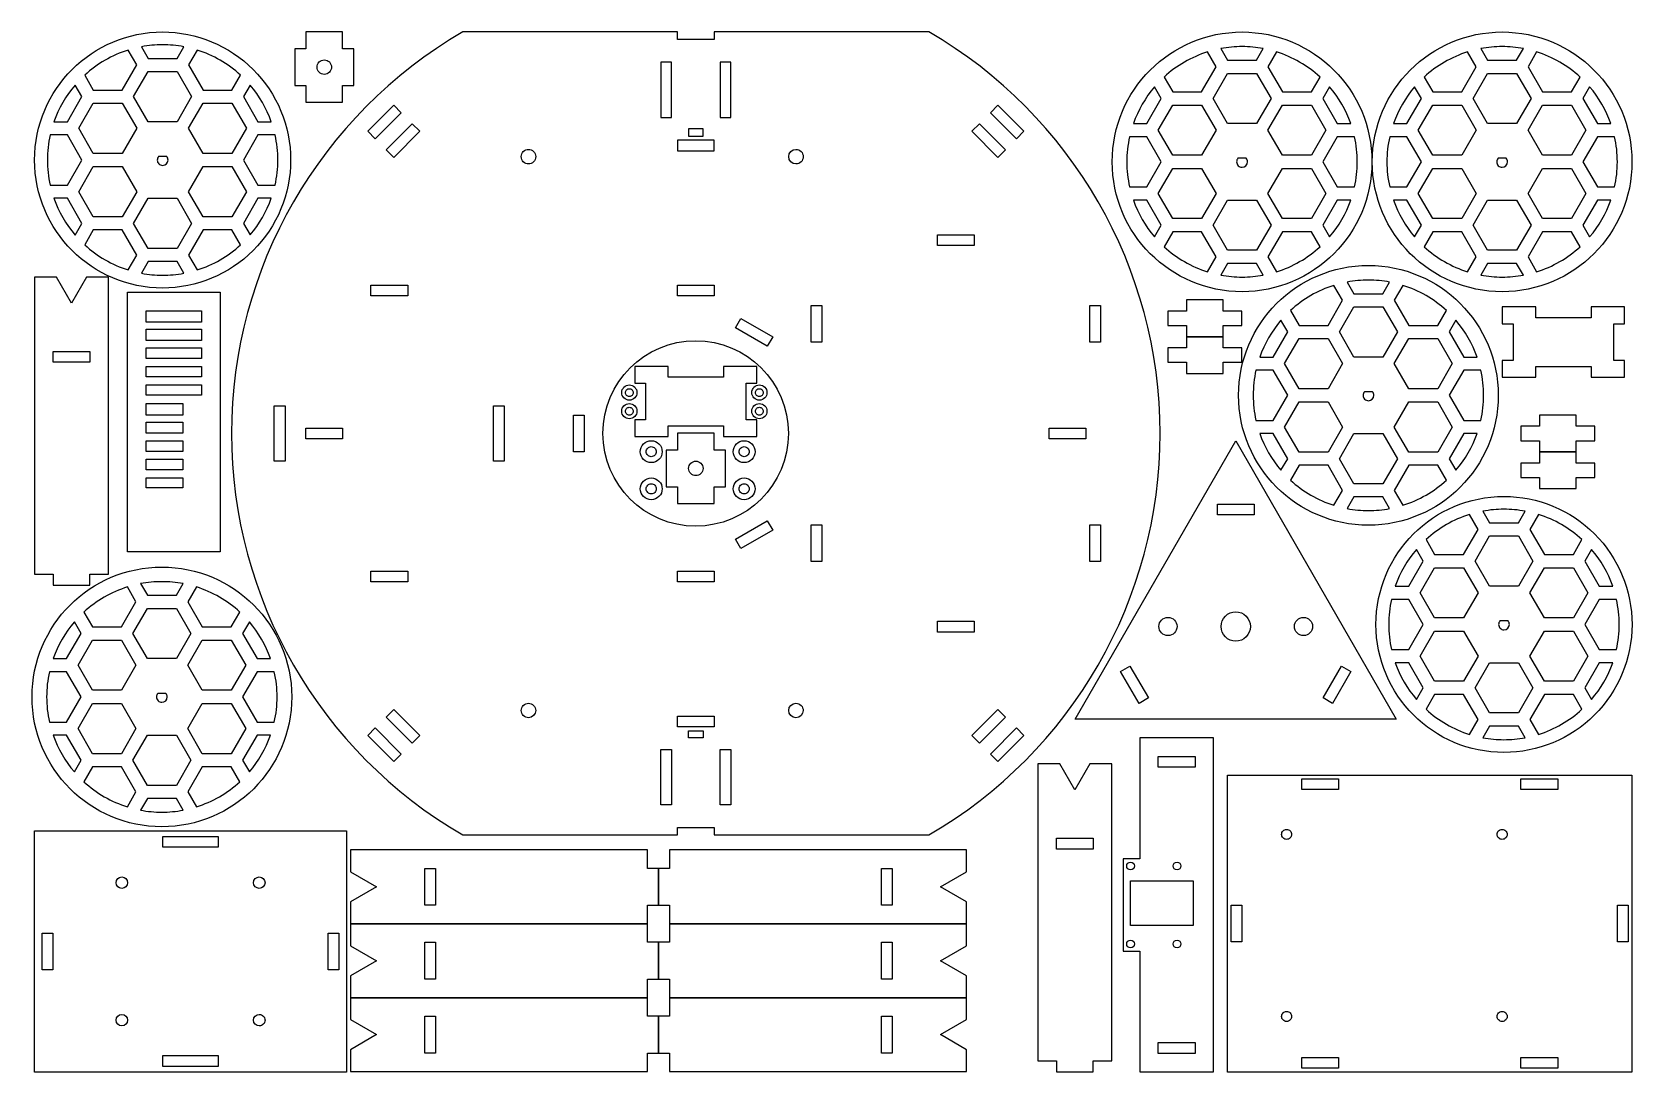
# Model space of a CAD drawing. Extents: x 9 to 440, y 10 to 290.
import ezdxf

# ---------------------------------------------------------------- set-up
doc = ezdxf.new("R2010")
doc.units = 0
doc.layers.add('Layer_1', color=7, linetype='CONTINUOUS')

msp = doc.modelspace()

# ---------------------------------------------------------------- linework, layer by layer
at = {"layer": 'Layer_1', "color": 7}
for p, q in [((83.04981, 289.95), (83.04981, 285.45001)), ((92.94999, 289.95), (83.04981, 289.95)), ((92.94999, 285.45001), (92.94999, 289.95)), ((179.999852, 289.95), (125.249706, 289.95)), ((182.799681, 289.95), (179.999852, 289.95)), ((183.049794, 289.95), (182.799681, 289.95)), ((183.049794, 287.950122), (183.049794, 289.95)), ((195.999907, 289.95), (192.949965, 289.95)), ((192.949965, 289.95), (192.949965, 287.950122)), ((250.75057, 289.95), (195.999907, 289.95)), ((37.53255, 281.079028), (35.21719, 285.089558)), ((38.79222, 285.981928), (40.60034, 282.850028)), ((44.50048, 286.512058), (44.50048, 286.512058)), ((48.40011, 282.850028), (50.20872, 285.981928)), ((53.78326, 285.089558), (51.4679, 281.079028)), ((53.78326, 285.089558), (53.78326, 285.089558)), ((83.04981, 285.45001), (80.05, 285.45001)), ((80.05, 285.45001), (80.05, 275.54984)), ((95.9498, 285.45001), (92.94999, 285.45001)), ((95.9498, 275.54984), (95.9498, 285.45001)), ((192.949965, 287.950122), (183.049794, 287.950122)), ((328.03193, 280.579041), (325.71657, 284.589581)), ((329.2916, 285.481941), (331.09972, 282.350041)), ((334.99986, 286.012081), (334.99986, 286.012081)), ((338.89949, 282.350041), (340.7081, 285.481941)), ((344.28264, 284.589581), (341.96728, 280.579041)), ((344.28264, 284.589581), (344.28264, 284.589581)), ((398.03223, 280.57903), (395.71687, 284.58957)), ((399.2919, 285.48193), (401.10002, 282.35003)), ((405.00016, 286.01207), (405.00016, 286.01207)), ((408.89979, 282.35003), (410.7084, 285.48193)), ((414.28294, 284.58957), (411.96758, 280.57903)), ((414.28294, 284.58957), (414.28294, 284.58957)), ((33.6324, 274.324268), (37.53255, 281.079028)), ((40.60034, 282.850028), (48.40011, 282.850028)), ((51.4679, 281.079028), (55.36804, 274.324268)), ((89.95, 280.5), (89.95, 280.5)), ((181.45, 281.850071), (178.55, 281.850071)), ((178.55, 281.850071), (178.55, 266.950071)), ((181.45, 266.950071), (181.45, 281.850071)), ((197.45, 281.850071), (194.55, 281.850071)), ((194.55, 281.850071), (194.55, 266.950071)), ((197.45, 266.950071), (197.45, 281.850071)), ((324.13178, 273.824281), (328.03193, 280.579041)), ((331.09972, 282.350041), (338.89949, 282.350041)), ((341.96728, 280.579041), (345.86742, 273.824281)), ((394.13208, 273.82427), (398.03223, 280.57903)), ((401.10002, 282.35003), (408.89979, 282.35003)), ((411.96758, 280.57903), (415.86772, 273.82427)), ((22.76484, 272.552278), (20.95672, 275.684698)), ((23.5173, 278.334808), (25.83266, 274.324268)), ((36.70036, 272.552365), (40.60031, 279.307269)), ((40.60031, 279.307269), (48.4002, 279.307269)), ((48.4002, 279.307269), (52.30014, 272.552365)), ((63.16778, 274.324268), (65.48367, 278.334808)), ((68.04422, 275.684698), (66.2356, 272.552278)), ((68.04422, 275.684698), (68.04422, 275.684698)), ((314.01668, 277.834821), (316.33204, 273.824281)), ((327.19975, 272.052381), (331.09969, 278.807281)), ((331.09969, 278.807281), (338.89958, 278.807281)), ((338.89958, 278.807281), (342.79953, 272.052381)), ((353.66716, 273.824281), (355.98305, 277.834821)), ((384.01698, 277.83481), (386.33234, 273.82427)), ((397.20005, 272.05237), (401.09999, 278.80727)), ((401.09999, 278.80727), (408.89988, 278.80727)), ((408.89988, 278.80727), (412.79983, 272.05237)), ((423.66746, 273.82427), (425.98335, 277.83481)), ((18.86522, 265.797488), (22.76484, 272.552278)), ((25.83266, 274.324268), (33.6324, 274.324268)), ((40.60031, 265.797462), (36.70036, 272.552365)), ((52.30014, 272.552365), (48.4002, 265.797462)), ((55.36804, 274.324268), (63.16778, 274.324268)), ((66.2356, 272.552278), (70.13523, 265.797488)), ((80.05, 275.54984), (83.04981, 275.54984)), ((83.04981, 275.54984), (83.04981, 271.04986)), ((92.94999, 271.04986), (92.94999, 275.54984)), ((92.94999, 275.54984), (95.9498, 275.54984)), ((309.3646, 265.297511), (313.26422, 272.052291)), ((313.26422, 272.052291), (311.4561, 275.184711)), ((316.33204, 273.824281), (324.13178, 273.824281)), ((331.09969, 265.297471), (327.19975, 272.052381)), ((342.79953, 272.052381), (338.89958, 265.297471)), ((345.86742, 273.824281), (353.66716, 273.824281)), ((358.5436, 275.184711), (356.73498, 272.052291)), ((356.73498, 272.052291), (360.63461, 265.297511)), ((358.5436, 275.184711), (358.5436, 275.184711)), ((379.3649, 265.2975), (383.26452, 272.05228)), ((383.26452, 272.05228), (381.4564, 275.1847)), ((386.33234, 273.82427), (394.13208, 273.82427)), ((401.09999, 265.29746), (397.20005, 272.05237)), ((412.79983, 272.05237), (408.89988, 265.29746)), ((415.86772, 273.82427), (423.66746, 273.82427)), ((428.5439, 275.1847), (426.73528, 272.05228)), ((426.73528, 272.05228), (430.63491, 265.2975)), ((428.5439, 275.1847), (428.5439, 275.1847)), ((21.93278, 264.026549), (25.83273, 270.781453)), ((25.83273, 270.781453), (33.63262, 270.781453)), ((33.63262, 270.781453), (37.53257, 264.026549)), ((51.46794, 264.026549), (55.36789, 270.781453)), ((55.36789, 270.781453), (63.16778, 270.781453)), ((63.16778, 270.781453), (67.06772, 264.026549)), ((83.04981, 271.04986), (92.94999, 271.04986)), ((99.682515, 263.217076), (106.682872, 270.217433)), ((108.733482, 268.166823), (101.733125, 261.166466)), ((106.682872, 270.217433), (108.733482, 268.166823)), ((267.26653, 268.166833), (269.31714, 270.217444)), ((274.266886, 261.166476), (267.26653, 268.166833)), ((269.31714, 270.217444), (276.317497, 263.217087)), ((312.43217, 263.526561), (316.33212, 270.281461)), ((316.33212, 270.281461), (324.13201, 270.281461)), ((324.13201, 270.281461), (328.03195, 263.526561)), ((341.96733, 263.526561), (345.86727, 270.281461)), ((345.86727, 270.281461), (353.66716, 270.281461)), ((353.66716, 270.281461), (357.56711, 263.526561)), ((382.43247, 263.52655), (386.33242, 270.28145)), ((386.33242, 270.28145), (394.13231, 270.28145)), ((394.13231, 270.28145), (398.03225, 263.52655)), ((411.96763, 263.52655), (415.86757, 270.28145)), ((415.86757, 270.28145), (423.66746, 270.28145)), ((423.66746, 270.28145), (427.56741, 263.52655)), ((15.24796, 265.797488), (18.86522, 265.797488)), ((25.83273, 257.271646), (21.93278, 264.026549)), ((37.53257, 264.026549), (33.63262, 257.271646)), ((48.4002, 265.797462), (40.60031, 265.797462)), ((55.36789, 257.271646), (51.46794, 264.026549)), ((67.06772, 264.026549), (63.16778, 257.271646)), ((70.13523, 265.797488), (73.75249, 265.797488)), ((101.733125, 261.166466), (99.682515, 263.217076)), ((104.632291, 258.267342), (111.632648, 265.2677)), ((113.683258, 263.21709), (106.682901, 256.216733)), ((111.632648, 265.2677), (113.683258, 263.21709)), ((178.55, 266.950071), (181.45, 266.950071)), ((189.95, 263.850071), (186.05, 263.850071)), ((186.05, 263.850071), (186.05, 261.950071)), ((189.95, 261.950071), (189.95, 263.850071)), ((194.55, 266.950071), (197.45, 266.950071)), ((262.316802, 263.217066), (264.367413, 265.267676)), ((269.317159, 256.216709), (262.316802, 263.217066)), ((264.367413, 265.267676), (271.36777, 258.267319)), ((276.317497, 263.217087), (274.266886, 261.166476)), ((305.74734, 265.297511), (309.3646, 265.297511)), ((316.33212, 256.771661), (312.43217, 263.526561)), ((328.03195, 263.526561), (324.13201, 256.771661)), ((338.89958, 265.297471), (331.09969, 265.297471)), ((345.86727, 256.771661), (341.96733, 263.526561)), ((357.56711, 263.526561), (353.66716, 256.771661)), ((360.63461, 265.297511), (364.25187, 265.297511)), ((375.74764, 265.2975), (379.3649, 265.2975)), ((386.33242, 256.77165), (382.43247, 263.52655)), ((398.03225, 263.52655), (394.13231, 256.77165)), ((408.89988, 265.29746), (401.09999, 265.29746)), ((415.86757, 256.77165), (411.96763, 263.52655)), ((427.56741, 263.52655), (423.66746, 256.77165)), ((430.63491, 265.2975), (434.25217, 265.2975)), ((18.86522, 262.254519), (14.23299, 262.254519)), ((22.76484, 255.499738), (18.86522, 262.254519)), ((70.13523, 262.255019), (66.2356, 255.499738)), ((74.76746, 262.255019), (70.13523, 262.255019)), ((192.95, 260.850072), (183.05, 260.850072)), ((183.05, 260.850072), (183.05, 257.950071)), ((186.05, 261.950071), (189.95, 261.950071)), ((192.95, 257.950071), (192.95, 260.850072)), ((309.3646, 261.754541), (304.73237, 261.754541)), ((313.26422, 254.999751), (309.3646, 261.754541)), ((360.63461, 261.755031), (356.73498, 254.999751)), ((365.26684, 261.755031), (360.63461, 261.755031)), ((379.3649, 261.75453), (374.73267, 261.75453)), ((383.26452, 254.99974), (379.3649, 261.75453)), ((430.63491, 261.75502), (426.73528, 254.99974)), ((435.26714, 261.75502), (430.63491, 261.75502)), ((18.86522, 248.744983), (22.76484, 255.499738)), ((33.63262, 257.271646), (25.83273, 257.271646)), ((45.59537, 256.450007), (43.4048, 256.450007)), ((63.16778, 257.271646), (55.36789, 257.271646)), ((66.2356, 255.499738), (70.13523, 248.744983)), ((78.95032, 255.499999), (78.95032, 255.499999)), ((106.682901, 256.216733), (104.632291, 258.267342)), ((142.94989, 254.449649), (142.94989, 254.449649)), ((183.05, 257.950071), (192.95, 257.950071)), ((214.949936, 254.449649), (214.949936, 254.449649)), ((271.36777, 258.267319), (269.317159, 256.216709)), ((309.3646, 248.245001), (313.26422, 254.999751)), ((324.13201, 256.771661), (316.33212, 256.771661)), ((336.09476, 255.950011), (333.90419, 255.950011)), ((353.66716, 256.771661), (345.86727, 256.771661)), ((356.73498, 254.999751), (360.63461, 248.245001)), ((369.9497, 254.999891), (369.9497, 254.999891)), ((379.3649, 248.24499), (383.26452, 254.99974)), ((394.13231, 256.77165), (386.33242, 256.77165)), ((406.09506, 255.95), (403.90449, 255.95)), ((423.66746, 256.77165), (415.86757, 256.77165)), ((426.73528, 254.99974), (430.63491, 248.24499)), ((439.95, 254.99988), (439.95, 254.99988)), ((21.93278, 246.973937), (25.83273, 253.72884)), ((25.83273, 253.72884), (33.63262, 253.72884)), ((33.63262, 253.72884), (37.53257, 246.973937)), ((51.46794, 246.973937), (55.36789, 253.72884)), ((55.36789, 253.72884), (63.16778, 253.72884)), ((63.16778, 253.72884), (67.06772, 246.973937)), ((312.43217, 246.473951), (316.33212, 253.228851)), ((316.33212, 253.228851), (324.13201, 253.228851)), ((324.13201, 253.228851), (328.03195, 246.473951)), ((341.96733, 246.473951), (345.86727, 253.228851)), ((345.86727, 253.228851), (353.66716, 253.228851)), ((353.66716, 253.228851), (357.56711, 246.473951)), ((382.43247, 246.47394), (386.33242, 253.22884)), ((386.33242, 253.22884), (394.13231, 253.22884)), ((394.13231, 253.22884), (398.03225, 246.47394)), ((411.96763, 246.47394), (415.86757, 253.22884)), ((415.86757, 253.22884), (423.66746, 253.22884)), ((423.66746, 253.22884), (427.56741, 246.47394)), ((14.23299, 248.744983), (18.86522, 248.744983)), ((25.83273, 240.219034), (21.93278, 246.973937)), ((37.53257, 246.973937), (33.63262, 240.219034)), ((55.36789, 240.219034), (51.46794, 246.973937)), ((67.06772, 246.973937), (63.16778, 240.219034)), ((70.13523, 248.744983), (74.76746, 248.744983)), ((304.73237, 248.245001), (309.3646, 248.245001)), ((316.33212, 239.719041), (312.43217, 246.473951)), ((328.03195, 246.473951), (324.13201, 239.719041)), ((345.86727, 239.719041), (341.96733, 246.473951)), ((357.56711, 246.473951), (353.66716, 239.719041)), ((360.63461, 248.245001), (365.26684, 248.245001)), ((374.73267, 248.24499), (379.3649, 248.24499)), ((386.33242, 239.71903), (382.43247, 246.47394)), ((398.03225, 246.47394), (394.13231, 239.71903)), ((415.86757, 239.71903), (411.96763, 246.47394)), ((427.56741, 246.47394), (423.66746, 239.71903)), ((430.63491, 248.24499), (435.26714, 248.24499)), ((18.86522, 245.203003), (15.24796, 245.203003)), ((22.76484, 238.448243), (18.86522, 245.203003)), ((36.70036, 238.448112), (40.60031, 245.203015)), ((40.60031, 245.203015), (48.4002, 245.203015)), ((48.4002, 245.203015), (52.30014, 238.448112)), ((70.13523, 245.203003), (66.2356, 238.448243)), ((73.75301, 245.203003), (70.13523, 245.203003)), ((309.3646, 244.703021), (305.74734, 244.703021)), ((313.26422, 237.948261), (309.3646, 244.703021)), ((327.19975, 237.948131), (331.09969, 244.703031)), ((331.09969, 244.703031), (338.89958, 244.703031)), ((338.89958, 244.703031), (342.79953, 237.948131)), ((360.63461, 244.703021), (356.73498, 237.948261)), ((364.25239, 244.703021), (360.63461, 244.703021)), ((379.3649, 244.70301), (375.74764, 244.70301)), ((383.26452, 237.94825), (379.3649, 244.70301)), ((397.20005, 237.94812), (401.09999, 244.70302)), ((401.09999, 244.70302), (408.89988, 244.70302)), ((408.89988, 244.70302), (412.79983, 237.94812)), ((430.63491, 244.70301), (426.73528, 237.94825)), ((434.25269, 244.70301), (430.63491, 244.70301)), ((20.95623, 235.315313), (22.76484, 238.448243)), ((33.63262, 240.219034), (25.83273, 240.219034)), ((40.60031, 231.693208), (36.70036, 238.448112)), ((52.30014, 238.448112), (48.4002, 231.693208)), ((63.16778, 240.219034), (55.36789, 240.219034)), ((66.2356, 238.448243), (68.04422, 235.315823)), ((311.45561, 234.815321), (313.26422, 237.948261)), ((324.13201, 239.719041), (316.33212, 239.719041)), ((331.09969, 231.193231), (327.19975, 237.948131)), ((342.79953, 237.948131), (338.89958, 231.193231)), ((353.66716, 239.719041), (345.86727, 239.719041)), ((356.73498, 237.948261), (358.5436, 234.815841)), ((381.45591, 234.81531), (383.26452, 237.94825)), ((394.13231, 239.71903), (386.33242, 239.71903)), ((401.09999, 231.19322), (397.20005, 237.94812)), ((412.79983, 237.94812), (408.89988, 231.19322)), ((423.66746, 239.71903), (415.86757, 239.71903)), ((426.73528, 237.94825), (428.5439, 234.81583)), ((25.83266, 236.676253), (23.5173, 232.665203)), ((33.6324, 236.676253), (25.83266, 236.676253)), ((37.53255, 229.921463), (33.6324, 236.676253)), ((55.36804, 236.676253), (51.4679, 229.921463)), ((63.16778, 236.676253), (55.36804, 236.676253)), ((65.48367, 232.665203), (63.16778, 236.676253)), ((253.049927, 235.349867), (262.949926, 235.349867)), ((253.049927, 232.449867), (253.049927, 235.349867)), ((262.949926, 235.349867), (262.949926, 232.449867)), ((316.33204, 236.176271), (314.01668, 232.165211)), ((324.13178, 236.176271), (316.33204, 236.176271)), ((328.03193, 229.421481), (324.13178, 236.176271)), ((345.86742, 236.176271), (341.96728, 229.421481)), ((353.66716, 236.176271), (345.86742, 236.176271)), ((355.98305, 232.165211), (353.66716, 236.176271)), ((386.33234, 236.17626), (384.01698, 232.1652)), ((394.13208, 236.17626), (386.33234, 236.17626)), ((398.03223, 229.42147), (394.13208, 236.17626)), ((415.86772, 236.17626), (411.96758, 229.42147)), ((423.66746, 236.17626), (415.86772, 236.17626)), ((425.98335, 232.1652), (423.66746, 236.17626)), ((35.21669, 225.910433), (37.53255, 229.921463)), ((48.4002, 231.693208), (40.60031, 231.693208)), ((51.4679, 229.921463), (53.78376, 225.910433)), ((262.949926, 232.449867), (253.049927, 232.449867)), ((325.71607, 225.410451), (328.03193, 229.421481)), ((338.89958, 231.193231), (331.09969, 231.193231)), ((341.96728, 229.421481), (344.28314, 225.410451)), ((395.71637, 225.41044), (398.03223, 229.42147)), ((408.89988, 231.19322), (401.09999, 231.19322)), ((411.96758, 229.42147), (414.28344, 225.41044)), ((10.05, 223.95), (10.05, 144.05)), ((15.95871, 223.95), (10.05, 223.95)), ((19.99979, 216.9499), (15.95871, 223.95)), ((24.04142, 223.95), (19.99979, 216.9499)), ((29.95008, 223.95), (24.04142, 223.95)), ((29.95008, 144.05), (29.95008, 223.95)), ((40.60034, 228.150483), (38.79172, 225.018073)), ((48.40011, 228.150483), (40.60034, 228.150483)), ((50.20872, 225.018073), (48.40011, 228.150483)), ((331.09972, 227.650511), (329.2911, 224.518091)), ((338.89949, 227.650511), (331.09972, 227.650511)), ((340.7081, 224.518091), (338.89949, 227.650511)), ((401.10002, 227.6505), (399.2914, 224.51808)), ((408.89979, 227.6505), (401.10002, 227.6505)), ((410.7084, 224.51808), (408.89979, 227.6505)), ((35.049999, 219.949997), (59.949999, 219.949997)), ((35.049999, 150.05), (35.049999, 219.949997)), ((59.949999, 219.949997), (59.949999, 150.05)), ((100.55004, 218.949867), (100.55004, 221.849867)), ((100.55004, 221.849867), (110.45004, 221.849867)), ((110.45004, 221.849867), (110.45004, 218.949867)), ((183.05001, 218.949882), (183.05001, 221.849882)), ((183.05001, 221.849882), (192.95001, 221.849882)), ((192.95001, 221.849882), (192.95001, 218.949882)), ((362.04883, 217.74403), (359.73347, 221.75457)), ((363.3085, 222.64693), (365.11662, 219.51503)), ((369.01676, 223.17707), (369.01676, 223.17707)), ((372.91639, 219.51503), (374.725, 222.64693)), ((378.29954, 221.75457), (375.98418, 217.74403)), ((378.29954, 221.75457), (378.29954, 221.75457)), ((110.45004, 218.949867), (100.55004, 218.949867)), ((192.95001, 218.949882), (183.05001, 218.949882)), ((219.049951, 206.44987), (219.049951, 216.349867)), ((219.049951, 216.349867), (221.949951, 216.349867)), ((221.949951, 216.349867), (221.949951, 206.44987)), ((294.049951, 206.44987), (294.049951, 216.349867)), ((294.049951, 216.349867), (296.949951, 216.349867)), ((296.949951, 216.349867), (296.949951, 206.44987)), ((320.0497, 217.85), (320.0497, 214.85018)), ((329.94988, 217.85), (320.0497, 217.85)), ((329.94988, 214.85018), (329.94988, 217.85)), ((358.14868, 210.98927), (362.04883, 217.74403)), ((361.21665, 209.21737), (365.11659, 215.97227)), ((365.11659, 215.97227), (372.91648, 215.97227)), ((365.11662, 219.51503), (372.91639, 219.51503)), ((372.91648, 215.97227), (376.81643, 209.21737)), ((375.98418, 217.74403), (379.88432, 210.98927)), ((405.05, 215.95), (405.05, 211.44999)), ((414.04996, 215.95), (405.05, 215.95)), ((414.04996, 213.0499), (414.04996, 215.95)), ((437.9498, 215.95), (428.94984, 215.95)), ((428.94984, 215.95), (428.94984, 213.0499)), ((437.9498, 211.44999), (437.9498, 215.95)), ((40.049999, 214.949997), (54.949999, 214.949997)), ((40.049999, 211.849997), (40.049999, 214.949997)), ((54.949999, 211.849997), (40.049999, 211.849997)), ((54.949999, 214.949997), (54.949999, 211.849997)), ((198.663121, 210.355566), (200.113121, 212.867039)), ((200.113121, 212.867039), (208.686771, 207.91704)), ((320.0497, 214.85018), (315.05, 214.85018)), ((315.05, 214.85018), (315.05, 210.950169)), ((334.95008, 214.85018), (329.94988, 214.85018)), ((334.95008, 210.950169), (334.95008, 214.85018)), ((347.28112, 209.21728), (345.473, 212.3497)), ((348.03358, 214.99981), (350.34894, 210.98927)), ((387.68406, 210.98927), (389.99995, 214.99981)), ((392.5605, 212.3497), (390.75188, 209.21728)), ((392.5605, 212.3497), (392.5605, 212.3497)), ((405.05, 211.44999), (407.95007, 211.44999)), ((407.95007, 211.44999), (407.95007, 201.54984)), ((428.94984, 213.0499), (414.04996, 213.0499)), ((435.04973, 201.54984), (435.04973, 211.44999)), ((435.04973, 211.44999), (437.9498, 211.44999)), ((40.049999, 209.949997), (54.949999, 209.949997)), ((40.049999, 206.949997), (40.049999, 209.949997)), ((54.949999, 206.949997), (40.049999, 206.949997)), ((54.949999, 209.949997), (54.949999, 206.949997)), ((207.236771, 205.405566), (198.663121, 210.355566)), ((208.686771, 207.91704), (207.236771, 205.405566)), ((315.05, 210.950169), (320.0497, 210.950169)), ((320.0497, 210.950169), (320.0497, 207.950349)), ((320.0497, 207.950349), (329.94988, 207.950349)), ((329.95038, 207.95), (320.0502, 207.95)), ((320.0502, 207.95), (320.0502, 204.95018)), ((329.94988, 207.950349), (329.94988, 210.950169)), ((329.94988, 210.950169), (334.95008, 210.950169)), ((329.95038, 204.95018), (329.95038, 207.95)), ((343.3815, 202.4625), (347.28112, 209.21728)), ((346.44907, 200.69155), (350.34902, 207.44645)), ((350.34894, 210.98927), (358.14868, 210.98927)), ((350.34902, 207.44645), (358.14891, 207.44645)), ((358.14891, 207.44645), (362.04885, 200.69155)), ((365.11659, 202.46246), (361.21665, 209.21737)), ((376.81643, 209.21737), (372.91648, 202.46246)), ((375.98423, 200.69155), (379.88417, 207.44645)), ((379.88417, 207.44645), (387.68406, 207.44645)), ((379.88432, 210.98927), (387.68406, 210.98927)), ((387.68406, 207.44645), (391.58401, 200.69155)), ((390.75188, 209.21728), (394.65151, 202.4625)), ((15.050354, 203.949989), (24.950354, 203.949989)), ((15.050354, 201.049989), (15.050354, 203.949989)), ((24.950354, 203.949989), (24.950354, 201.049989)), ((40.049999, 204.949997), (54.949999, 204.949997)), ((40.049999, 202.049997), (40.049999, 204.949997)), ((54.949999, 204.949997), (54.949999, 202.049997)), ((221.949951, 206.44987), (219.049951, 206.44987)), ((296.949951, 206.44987), (294.049951, 206.44987)), ((320.0502, 204.95018), (315.05, 204.95018)), ((315.05, 204.95018), (315.05, 201.05016)), ((334.95008, 204.95018), (329.95038, 204.95018)), ((334.95008, 201.05016), (334.95008, 204.95018)), ((339.76424, 202.4625), (343.3815, 202.4625)), ((372.91648, 202.46246), (365.11659, 202.46246)), ((394.65151, 202.4625), (398.26877, 202.4625)), ((24.950354, 201.049989), (15.050354, 201.049989)), ((54.949999, 202.049997), (40.049999, 202.049997)), ((40.049999, 199.95), (54.949999, 199.95)), ((40.049999, 197.15), (40.049999, 199.95)), ((54.949999, 199.95), (54.949999, 197.15)), ((171.55, 199.95), (171.55, 195.44999)), ((180.54996, 199.95), (171.55, 199.95)), ((180.54996, 197.0499), (180.54996, 199.95)), ((204.4498, 199.95), (195.44984, 199.95)), ((195.44984, 199.95), (195.44984, 197.0499)), ((204.4498, 195.44999), (204.4498, 199.95)), ((315.05, 201.05016), (320.0502, 201.05016)), ((320.0502, 201.05016), (320.0502, 198.05034)), ((329.95038, 198.05034), (329.95038, 201.05016)), ((329.95038, 201.05016), (334.95008, 201.05016)), ((343.3815, 198.91953), (338.74927, 198.91953)), ((347.28112, 192.16474), (343.3815, 198.91953)), ((350.34902, 193.93665), (346.44907, 200.69155)), ((362.04885, 200.69155), (358.14891, 193.93665)), ((379.88417, 193.93665), (375.98423, 200.69155)), ((391.58401, 200.69155), (387.68406, 193.93665)), ((394.65151, 198.92002), (390.75188, 192.16474)), ((399.28374, 198.92002), (394.65151, 198.92002)), ((407.95007, 201.54984), (405.05, 201.54984)), ((405.05, 201.54984), (405.05, 197.04986)), ((414.04996, 197.04986), (414.04996, 199.94993)), ((414.04996, 199.94993), (428.94984, 199.94993)), ((428.94984, 199.94993), (428.94984, 197.04986)), ((437.9498, 201.54984), (435.04973, 201.54984)), ((437.9498, 197.04986), (437.9498, 201.54984)), ((54.949999, 197.15), (40.049999, 197.15)), ((40.049999, 194.95), (54.949999, 194.95)), ((40.049999, 192.25), (40.049999, 194.95)), ((54.949999, 194.95), (54.949999, 192.25)), ((171.55, 195.44999), (174.45007, 195.44999)), ((174.45007, 195.44999), (174.45007, 185.54984)), ((195.44984, 197.0499), (180.54996, 197.0499)), ((201.54973, 185.54984), (201.54973, 195.44999)), ((201.54973, 195.44999), (204.4498, 195.44999)), ((320.0502, 198.05034), (329.95038, 198.05034)), ((358.14891, 193.93665), (350.34902, 193.93665)), ((387.68406, 193.93665), (379.88417, 193.93665)), ((405.05, 197.04986), (414.04996, 197.04986)), ((428.94984, 197.04986), (437.9498, 197.04986)), ((54.949999, 192.25), (40.049999, 192.25)), ((40.049999, 189.95), (49.949999, 189.95)), ((40.049999, 186.85), (40.049999, 189.95)), ((49.949999, 189.95), (49.949999, 186.85)), ((171.15001, 192.9), (171.15001, 192.9)), ((172.15001, 192.9), (172.15001, 192.9)), ((206.14997, 192.90004), (206.14997, 192.90004)), ((207.14997, 192.90004), (207.14997, 192.90004)), ((343.3815, 185.40999), (347.28112, 192.16474)), ((346.44907, 183.63894), (350.34902, 190.39384)), ((350.34902, 190.39384), (358.14891, 190.39384)), ((358.14891, 190.39384), (362.04885, 183.63894)), ((370.11166, 193.115), (367.92109, 193.115)), ((375.98423, 183.63894), (379.88417, 190.39384)), ((379.88417, 190.39384), (387.68406, 190.39384)), ((387.68406, 190.39384), (391.58401, 183.63894)), ((390.75188, 192.16474), (394.65151, 185.40999)), ((403.9666, 192.16488), (403.9666, 192.16488)), ((49.949999, 186.85), (40.049999, 186.85)), ((74.54998, 174.44986), (74.54998, 189.34986)), ((74.54998, 189.34986), (77.44998, 189.34986)), ((77.44998, 189.34986), (77.44998, 174.44986)), ((133.55, 174.44986), (133.55, 189.34986)), ((133.55, 189.34986), (136.45, 189.34986)), ((136.45, 189.34986), (136.45, 174.44986)), ((155.05012, 176.94987), (155.05012, 186.84987)), ((155.05012, 186.84987), (157.95012, 186.84987)), ((157.95012, 186.84987), (157.95012, 176.94987)), ((171.14997, 187.89995), (171.14997, 187.89995)), ((174.45007, 185.54984), (171.55, 185.54984)), ((171.55, 185.54984), (171.55, 181.04986)), ((172.14997, 187.89995), (172.14997, 187.89995)), ((204.4498, 185.54984), (201.54973, 185.54984)), ((204.4498, 181.04986), (204.4498, 185.54984)), ((206.14997, 187.90004), (206.14997, 187.90004)), ((207.14997, 187.90004), (207.14997, 187.90004)), ((338.74927, 185.40999), (343.3815, 185.40999)), ((394.65151, 185.40999), (399.28374, 185.40999)), ((415.0497, 186.85), (415.0497, 183.85018)), ((424.94988, 186.85), (415.0497, 186.85)), ((424.94988, 183.85018), (424.94988, 186.85)), ((40.049999, 184.95), (49.949999, 184.95)), ((40.049999, 181.95), (40.049999, 184.95)), ((49.949999, 181.95), (40.049999, 181.95)), ((49.949999, 184.95), (49.949999, 181.95)), ((83.05, 180.44987), (83.05, 183.34987)), ((83.05, 183.34987), (92.95, 183.34987)), ((92.95, 183.34987), (92.95, 180.44987)), ((171.55, 181.04986), (180.54996, 181.04986)), ((180.54996, 181.04986), (180.54996, 183.94993)), ((180.54996, 183.94993), (195.44984, 183.94993)), ((183.04981, 181.95), (183.04981, 177.45001)), ((192.94999, 181.95), (183.04981, 181.95)), ((192.94999, 177.45001), (192.94999, 181.95)), ((195.44984, 183.94993), (195.44984, 181.04986)), ((195.44984, 181.04986), (204.4498, 181.04986)), ((283.049995, 180.44987), (283.049995, 183.34987)), ((283.049995, 183.34987), (292.949995, 183.34987)), ((292.949995, 183.34987), (292.949995, 180.44987)), ((312.949874, 181.899749), (312.949874, 181.899749)), ((343.3815, 181.86801), (339.76424, 181.86801)), ((347.28112, 175.11325), (343.3815, 181.86801)), ((350.34902, 176.88403), (346.44907, 183.63894)), ((362.04885, 183.63894), (358.14891, 176.88403)), ((361.21665, 175.11312), (365.11659, 181.86802)), ((365.11659, 181.86802), (372.91648, 181.86802)), ((372.91648, 181.86802), (376.81643, 175.11312)), ((379.88417, 176.88403), (375.98423, 183.63894)), ((391.58401, 183.63894), (387.68406, 176.88403)), ((394.65151, 181.86801), (390.75188, 175.11325)), ((398.26929, 181.86801), (394.65151, 181.86801)), ((415.0497, 183.85018), (410.05, 183.85018)), ((410.05, 183.85018), (410.05, 179.95017)), ((429.95008, 183.85018), (424.94988, 183.85018)), ((429.95008, 179.95017), (429.95008, 183.85018)), ((40.049999, 179.95), (49.949999, 179.95)), ((40.049999, 177.05), (40.049999, 179.95)), ((49.949999, 177.05), (40.049999, 177.05)), ((49.949999, 179.95), (49.949999, 177.05)), ((92.95, 180.44987), (83.05, 180.44987)), ((157.95012, 176.94987), (155.05012, 176.94987)), ((177.35, 177), (177.35, 177)), ((178.95, 177), (178.95, 177)), ((183.04981, 177.45001), (180.05, 177.45001)), ((180.05, 177.45001), (180.05, 167.54984)), ((195.9498, 177.45001), (192.94999, 177.45001)), ((195.9498, 167.54984), (195.9498, 177.45001)), ((202.35, 177), (202.35, 177)), ((203.95, 177), (203.95, 177)), ((292.949995, 180.44987), (283.049995, 180.44987)), ((290.087094, 105.0501), (333.301993, 179.9001)), ((333.301993, 179.9001), (376.516892, 105.0501)), ((358.14891, 176.88403), (350.34902, 176.88403)), ((387.68406, 176.88403), (379.88417, 176.88403)), ((410.05, 179.95017), (415.0497, 179.95017)), ((415.0497, 179.95017), (415.0497, 176.95035)), ((415.0497, 176.95035), (424.94988, 176.95035)), ((415.0497, 176.95), (415.0497, 173.95018)), ((424.94988, 176.95), (415.0497, 176.95)), ((424.94988, 176.95035), (424.94988, 179.95017)), ((424.94988, 179.95017), (429.95008, 179.95017)), ((424.94988, 173.95018), (424.94988, 176.95)), ((40.049999, 174.95), (49.949999, 174.95)), ((40.049999, 172.15), (40.049999, 174.95)), ((49.949999, 174.95), (49.949999, 172.15)), ((77.44998, 174.44986), (74.54998, 174.44986)), ((136.45, 174.44986), (133.55, 174.44986)), ((189.95, 172.5), (189.95, 172.5)), ((345.47251, 171.98031), (347.28112, 175.11325)), ((350.34894, 173.34126), (348.03358, 169.3302)), ((358.14868, 173.34126), (350.34894, 173.34126)), ((362.04883, 166.58647), (358.14868, 173.34126)), ((365.11659, 168.35822), (361.21665, 175.11312)), ((376.81643, 175.11312), (372.91648, 168.35822)), ((379.88432, 173.34126), (375.98418, 166.58647)), ((387.68406, 173.34126), (379.88432, 173.34126)), ((389.99995, 169.3302), (387.68406, 173.34126)), ((390.75188, 175.11325), (392.5605, 171.98083)), ((415.0497, 173.95018), (410.05, 173.95018)), ((410.05, 173.95018), (410.05, 170.05017)), ((429.95008, 173.95018), (424.94988, 173.95018)), ((429.95008, 170.05017), (429.95008, 173.95018)), ((49.949999, 172.15), (40.049999, 172.15)), ((40.049999, 169.95), (49.949999, 169.95)), ((40.049999, 167.25), (40.049999, 169.95)), ((49.949999, 169.95), (49.949999, 167.25)), ((372.91648, 168.35822), (365.11659, 168.35822)), ((410.05, 170.05017), (415.0497, 170.05017)), ((415.0497, 170.05017), (415.0497, 167.05035)), ((424.94988, 167.05035), (424.94988, 170.05017)), ((424.94988, 170.05017), (429.95008, 170.05017)), ((49.949999, 167.25), (40.049999, 167.25)), ((177.35, 167), (177.35, 167)), ((178.95, 167), (178.95, 167)), ((180.05, 167.54984), (183.04981, 167.54984)), ((183.04981, 167.54984), (183.04981, 163.04986)), ((192.94999, 163.04986), (192.94999, 167.54984)), ((192.94999, 167.54984), (195.9498, 167.54984)), ((202.35002, 167.00001), (202.35002, 167.00001)), ((203.95002, 167.00001), (203.95002, 167.00001)), ((359.73297, 162.57544), (362.04883, 166.58647)), ((365.11662, 164.8155), (363.308, 161.68308)), ((372.91639, 164.8155), (365.11662, 164.8155)), ((374.725, 161.68308), (372.91639, 164.8155)), ((375.98418, 166.58647), (378.30004, 162.57544)), ((415.0497, 167.05035), (424.94988, 167.05035)), ((183.04981, 163.04986), (192.94999, 163.04986)), ((328.352, 159.99999), (328.352, 162.89999)), ((328.352, 162.89999), (338.252, 162.89999)), ((338.252, 159.99999), (328.352, 159.99999)), ((338.252, 162.89999), (338.252, 159.99999)), ((398.53223, 156.07902), (396.21687, 160.08955)), ((399.7919, 160.98192), (401.60002, 157.85002)), ((405.50016, 161.51205), (405.50016, 161.51205)), ((409.39979, 157.85002), (411.2084, 160.98192)), ((414.78294, 160.08955), (412.46758, 156.07902)), ((414.78294, 160.08955), (414.78294, 160.08955)), ((187.94991, 156.94964), (187.94991, 156.94964)), ((198.663136, 153.444168), (207.236787, 158.394168)), ((208.686787, 155.882694), (200.113136, 150.932694)), ((207.236787, 158.394168), (208.686787, 155.882694)), ((219.049951, 147.44987), (219.049951, 157.34987)), ((219.049951, 157.34987), (221.949951, 157.34987)), ((221.949951, 157.34987), (221.949951, 147.44987)), ((294.049951, 147.44987), (294.049951, 157.34987)), ((294.049951, 157.34987), (296.949951, 157.34987)), ((296.949951, 157.34987), (296.949951, 147.44987)), ((394.63208, 149.32426), (398.53223, 156.07902)), ((401.60002, 157.85002), (409.39979, 157.85002)), ((412.46758, 156.07902), (416.36772, 149.32426)), ((200.113136, 150.932694), (198.663136, 153.444168)), ((384.51698, 153.3348), (386.83234, 149.32426)), ((397.70005, 147.55235), (401.6, 154.30725)), ((401.6, 154.30725), (409.39989, 154.30725)), ((409.39989, 154.30725), (413.29983, 147.55235)), ((424.16746, 149.32426), (426.48335, 153.3348)), ((59.949999, 150.05), (35.049999, 150.05)), ((221.949951, 147.44987), (219.049951, 147.44987)), ((296.949951, 147.44987), (294.049951, 147.44987)), ((379.8649, 140.79748), (383.76452, 147.55227)), ((383.76452, 147.55227), (381.9564, 150.68469)), ((386.83234, 149.32426), (394.63208, 149.32426)), ((401.6, 140.79744), (397.70005, 147.55235)), ((413.29983, 147.55235), (409.39989, 140.79744)), ((416.36772, 149.32426), (424.16746, 149.32426)), ((429.0439, 150.68469), (427.23528, 147.55227)), ((427.23528, 147.55227), (431.13491, 140.79748)), ((429.0439, 150.68469), (429.0439, 150.68469)), ((10.05, 144.05), (15.05023, 144.05)), ((15.05023, 144.05), (15.05023, 141.0501)), ((24.94988, 141.0501), (24.94988, 144.05)), ((24.94988, 144.05), (29.95008, 144.05)), ((100.55004, 141.94987), (100.55004, 144.84987)), ((100.55004, 144.84987), (110.45004, 144.84987)), ((110.45004, 144.84987), (110.45004, 141.94987)), ((183.05001, 141.94988), (183.05001, 144.84988)), ((183.05001, 144.84988), (192.95001, 144.84988)), ((192.95001, 144.84988), (192.95001, 141.94988)), ((382.93248, 139.02653), (386.83242, 145.78143)), ((386.83242, 145.78143), (394.63231, 145.78143)), ((394.63231, 145.78143), (398.53226, 139.02653)), ((412.4676, 139.02653), (416.36755, 145.78143)), ((416.36755, 145.78143), (424.16744, 145.78143)), ((424.16744, 145.78143), (428.06738, 139.02653)), ((15.05023, 141.0501), (24.94988, 141.0501)), ((37.32423, 136.57903), (35.00887, 140.58957)), ((38.5839, 141.48193), (40.39202, 138.35003)), ((40.39202, 138.35003), (48.19179, 138.35003)), ((44.29216, 142.01207), (44.29216, 142.01207)), ((48.19179, 138.35003), (50.0004, 141.48193)), ((53.57494, 140.58957), (51.25958, 136.57903)), ((53.57494, 140.58957), (53.57494, 140.58957)), ((110.45004, 141.94987), (100.55004, 141.94987)), ((192.95001, 141.94988), (183.05001, 141.94988)), ((376.24764, 140.79748), (379.8649, 140.79748)), ((386.83242, 132.27163), (382.93248, 139.02653)), ((398.53226, 139.02653), (394.63231, 132.27163)), ((409.39989, 140.79744), (401.6, 140.79744)), ((416.36755, 132.27163), (412.4676, 139.02653)), ((428.06738, 139.02653), (424.16744, 132.27163)), ((431.13491, 140.79748), (434.75217, 140.79748)), ((23.30898, 133.83481), (25.62434, 129.82427)), ((33.42408, 129.82427), (37.32423, 136.57903)), ((36.49205, 128.05237), (40.39199, 134.80727)), ((40.39199, 134.80727), (48.19188, 134.80727)), ((48.19188, 134.80727), (52.09183, 128.05237)), ((51.25958, 136.57903), (55.15972, 129.82427)), ((62.95946, 129.82427), (65.27535, 133.83481)), ((379.8649, 137.25451), (375.23267, 137.25451)), ((383.76452, 130.49973), (379.8649, 137.25451)), ((431.13491, 137.25501), (427.23528, 130.49973)), ((435.76714, 137.25501), (431.13491, 137.25501)), ((22.55652, 128.05228), (20.7484, 131.1847)), ((25.62434, 129.82427), (33.42408, 129.82427)), ((55.15972, 129.82427), (62.95946, 129.82427)), ((67.8359, 131.1847), (66.02728, 128.05228)), ((67.8359, 131.1847), (67.8359, 131.1847)), ((253.050049, 131.34987), (262.950048, 131.34987)), ((253.050049, 128.44987), (253.050049, 131.34987)), ((262.950048, 131.34987), (262.950048, 128.44987)), ((312.602, 129.95), (312.602, 129.95)), ((329.352, 129.95), (329.352, 129.95)), ((349.102, 129.95), (349.102, 129.95)), ((379.8649, 123.74497), (383.76452, 130.49973)), ((394.63231, 132.27163), (386.83242, 132.27163)), ((406.59505, 131.44999), (404.40448, 131.44999)), ((424.16744, 132.27163), (416.36755, 132.27163)), ((427.23528, 130.49973), (431.13491, 123.74497)), ((439.95001, 130.49998), (439.95001, 130.49998)), ((18.6569, 121.2975), (22.55652, 128.05228)), ((21.72447, 119.52655), (25.62442, 126.28145)), ((25.62442, 126.28145), (33.42431, 126.28145)), ((33.42431, 126.28145), (37.32425, 119.52655)), ((40.39199, 121.29746), (36.49205, 128.05237)), ((52.09183, 128.05237), (48.19188, 121.29746)), ((51.25963, 119.52655), (55.15957, 126.28145)), ((55.15957, 126.28145), (62.95946, 126.28145)), ((62.95946, 126.28145), (66.85941, 119.52655)), ((66.02728, 128.05228), (69.92691, 121.2975)), ((262.950048, 128.44987), (253.050049, 128.44987)), ((382.93248, 121.97392), (386.83242, 128.72882)), ((386.83242, 128.72882), (394.63231, 128.72882)), ((394.63231, 128.72882), (398.53226, 121.97392)), ((412.4676, 121.97392), (416.36755, 128.72882)), ((416.36755, 128.72882), (424.16744, 128.72882)), ((424.16744, 128.72882), (428.06738, 121.97392)), ((15.03964, 121.2975), (18.6569, 121.2975)), ((48.19188, 121.29746), (40.39199, 121.29746)), ((69.92691, 121.2975), (73.54417, 121.2975)), ((375.23267, 123.74497), (379.8649, 123.74497)), ((386.83242, 115.21901), (382.93248, 121.97392)), ((398.53226, 121.97392), (394.63231, 115.21901)), ((416.36755, 115.21901), (412.4676, 121.97392)), ((428.06738, 121.97392), (424.16744, 115.21901)), ((431.13491, 123.74497), (435.76714, 123.74497)), ((18.6569, 117.75453), (14.02467, 117.75453)), ((22.55652, 110.99974), (18.6569, 117.75453)), ((25.62442, 112.77165), (21.72447, 119.52655)), ((37.32425, 119.52655), (33.42431, 112.77165)), ((55.15957, 112.77165), (51.25963, 119.52655)), ((66.85941, 119.52655), (62.95946, 112.77165)), ((69.92691, 117.75502), (66.02728, 110.99974)), ((74.55914, 117.75502), (69.92691, 117.75502)), ((302.334832, 117.836946), (304.846306, 119.286946)), ((307.284832, 109.263295), (302.334832, 117.836946)), ((304.846306, 119.286946), (309.796306, 110.713295)), ((356.807699, 110.713327), (361.757694, 119.28697)), ((364.269167, 117.83697), (359.319172, 109.263327)), ((361.757694, 119.28697), (364.269167, 117.83697)), ((379.8649, 120.20299), (376.24764, 120.20299)), ((383.76452, 113.44823), (379.8649, 120.20299)), ((397.70005, 113.4481), (401.6, 120.203)), ((401.6, 120.203), (409.39989, 120.203)), ((409.39989, 120.203), (413.29983, 113.4481)), ((431.13491, 120.20299), (427.23528, 113.44823)), ((434.75269, 120.20299), (431.13491, 120.20299)), ((33.42431, 112.77165), (25.62442, 112.77165)), ((62.95946, 112.77165), (55.15957, 112.77165)), ((381.95591, 110.3153), (383.76452, 113.44823)), ((394.63231, 115.21901), (386.83242, 115.21901)), ((401.6, 106.6932), (397.70005, 113.4481)), ((413.29983, 113.4481), (409.39989, 106.6932)), ((424.16744, 115.21901), (416.36755, 115.21901)), ((427.23528, 113.44823), (429.0439, 110.31581)), ((18.6569, 104.24499), (22.55652, 110.99974)), ((21.72447, 102.47394), (25.62442, 109.22884)), ((25.62442, 109.22884), (33.42431, 109.22884)), ((33.42431, 109.22884), (37.32425, 102.47394)), ((45.38706, 111.95), (43.19649, 111.95)), ((51.25963, 102.47394), (55.15957, 109.22884)), ((55.15957, 109.22884), (62.95946, 109.22884)), ((62.95946, 109.22884), (66.85941, 102.47394)), ((66.02728, 110.99974), (69.92691, 104.24499)), ((79.242, 110.99988), (79.242, 110.99988)), ((309.796306, 110.713295), (307.284832, 109.263295)), ((359.319172, 109.263327), (356.807699, 110.713327)), ((386.83234, 111.67624), (384.51698, 107.66519)), ((394.63208, 111.67624), (386.83234, 111.67624)), ((398.53223, 104.92145), (394.63208, 111.67624)), ((416.36772, 111.67624), (412.46758, 104.92145)), ((424.16746, 111.67624), (416.36772, 111.67624)), ((426.48335, 107.66519), (424.16746, 111.67624)), ((14.02467, 104.24499), (18.6569, 104.24499)), ((69.92691, 104.24499), (74.55914, 104.24499)), ((104.63197, 105.532274), (106.68258, 107.582883)), ((111.632327, 98.531917), (104.63197, 105.532274)), ((106.68258, 107.582883), (113.682936, 100.582526)), ((142.94989, 105.39964), (142.94989, 105.39964)), ((183.05, 102.94987), (183.05, 105.84987)), ((183.05, 105.84987), (192.95, 105.84987)), ((192.95, 105.84987), (192.95, 102.94987)), ((214.949936, 105.39964), (214.949936, 105.39964)), ((262.317075, 100.582516), (269.317432, 107.582873)), ((271.368042, 105.532264), (264.367685, 98.531906)), ((269.317432, 107.582873), (271.368042, 105.532264)), ((376.516892, 105.0501), (290.087094, 105.0501)), ((396.21637, 100.91042), (398.53223, 104.92145)), ((409.39989, 106.6932), (401.6, 106.6932)), ((412.46758, 104.92145), (414.78344, 100.91042)), ((18.6569, 100.70301), (15.03964, 100.70301)), ((22.55652, 93.94825), (18.6569, 100.70301)), ((25.62442, 95.71903), (21.72447, 102.47394)), ((37.32425, 102.47394), (33.42431, 95.71903)), ((36.49205, 93.94812), (40.39199, 100.70302)), ((40.39199, 100.70302), (48.19188, 100.70302)), ((48.19188, 100.70302), (52.09183, 93.94812)), ((55.15957, 95.71903), (51.25963, 102.47394)), ((66.85941, 102.47394), (62.95946, 95.71903)), ((69.92691, 100.70301), (66.02728, 93.94825)), ((73.54469, 100.70301), (69.92691, 100.70301)), ((99.682243, 100.582506), (101.732852, 102.633116)), ((106.6826, 93.582149), (99.682243, 100.582506)), ((101.732852, 102.633116), (108.733209, 95.632759)), ((113.682936, 100.582526), (111.632327, 98.531917)), ((192.95, 102.94987), (183.05, 102.94987)), ((186.05, 99.94987), (186.05, 101.84987)), ((186.05, 101.84987), (189.95, 101.84987)), ((189.95, 99.94987), (186.05, 99.94987)), ((189.95, 101.84987), (189.95, 99.94987)), ((264.367685, 98.531906), (262.317075, 100.582516)), ((267.266844, 95.63279), (274.267201, 102.633147)), ((276.31781, 100.582537), (269.317453, 93.58218)), ((274.267201, 102.633147), (276.31781, 100.582537)), ((327.350263, 99.950165), (307.45021, 99.950165)), ((307.45021, 99.950165), (307.45021, 67.449834)), ((327.350263, 10.050227), (327.350263, 99.950165)), ((401.60002, 103.15047), (399.7914, 100.01806)), ((409.39979, 103.15047), (401.60002, 103.15047)), ((411.2084, 100.01806), (409.39979, 103.15047)), ((33.42431, 95.71903), (25.62442, 95.71903)), ((62.95946, 95.71903), (55.15957, 95.71903)), ((108.733209, 95.632759), (106.6826, 93.582149)), ((178.55, 81.94987), (178.55, 96.84987)), ((178.55, 96.84987), (181.45, 96.84987)), ((181.45, 96.84987), (181.45, 81.94987)), ((194.55, 81.94987), (194.55, 96.84987)), ((194.55, 96.84987), (197.45, 96.84987)), ((197.45, 96.84987), (197.45, 81.94987)), ((269.317453, 93.58218), (267.266844, 95.63279)), ((312.45001, 92.05001), (312.45001, 94.95001)), ((312.45001, 94.95001), (322.35001, 94.95001)), ((322.35001, 94.95001), (322.35001, 92.05001)), ((20.74791, 90.81531), (22.55652, 93.94825)), ((25.62434, 92.17626), (23.30898, 88.1652)), ((33.42408, 92.17626), (25.62434, 92.17626)), ((37.32423, 85.42147), (33.42408, 92.17626)), ((40.39199, 87.19322), (36.49205, 93.94812)), ((52.09183, 93.94812), (48.19188, 87.19322)), ((55.15972, 92.17626), (51.25958, 85.42147)), ((62.95946, 92.17626), (55.15972, 92.17626)), ((65.27535, 88.1652), (62.95946, 92.17626)), ((66.02728, 93.94825), (67.8359, 90.81583)), ((280.05, 92.95002), (280.05, 13.05002)), ((285.95871, 92.95002), (280.05, 92.95002)), ((289.99979, 85.94992), (285.95871, 92.95002)), ((294.04142, 92.95002), (289.99979, 85.94992)), ((299.95008, 92.95002), (294.04142, 92.95002)), ((299.95008, 13.05002), (299.95008, 92.95002)), ((322.35001, 92.05001), (312.45001, 92.05001)), ((48.19188, 87.19322), (40.39199, 87.19322)), ((331.050003, 89.95), (439.95, 89.95)), ((331.050003, 10.0499), (331.050003, 89.95)), ((351.05, 88.95), (360.95, 88.95)), ((351.05, 86.05), (351.05, 88.95)), ((360.95, 88.95), (360.95, 86.05)), ((410.05, 88.95), (419.95, 88.95)), ((410.05, 86.05), (410.05, 88.95)), ((419.95, 88.95), (419.95, 86.05)), ((439.95, 89.95), (439.95, 10.0499)), ((35.00837, 81.41044), (37.32423, 85.42147)), ((40.39202, 83.6505), (38.5834, 80.51808)), ((48.19179, 83.6505), (40.39202, 83.6505)), ((50.0004, 80.51808), (48.19179, 83.6505)), ((51.25958, 85.42147), (53.57544, 81.41044)), ((181.45, 81.94987), (178.55, 81.94987)), ((197.45, 81.94987), (194.55, 81.94987)), ((360.95, 86.05), (351.05, 86.05)), ((419.95, 86.05), (410.05, 86.05)), ((10.05, 10.04999), (10.05, 74.94999)), ((10.05, 74.94999), (93.950001, 74.94999)), ((44.549997, 70.54999), (44.549997, 73.44999)), ((44.549997, 73.44999), (59.449997, 73.44999)), ((59.449997, 73.44999), (59.449997, 70.54999)), ((93.950001, 74.94999), (93.950001, 10.04999)), ((125.248671, 73.850015), (182.000245, 73.850015)), ((182.000245, 73.850015), (182.899932, 73.850015)), ((182.899932, 73.850015), (183.049794, 73.850015)), ((183.049794, 73.850015), (183.049794, 75.849892)), ((183.049794, 75.849892), (192.949965, 75.849892)), ((192.949965, 75.849892), (192.949965, 73.850015)), ((192.949965, 73.850015), (192.999575, 73.850015)), ((192.999575, 73.850015), (194.999968, 73.850015)), ((194.999968, 73.850015), (250.751088, 73.850015)), ((348.35, 73.9999), (348.35, 73.9999)), ((406.35, 73.9999), (406.35, 73.9999)), ((59.449997, 70.54999), (44.549997, 70.54999)), ((174.94998, 69.85008), (95.04998, 69.85008)), ((95.04998, 69.85008), (95.04998, 63.94142)), ((174.94998, 64.84988), (174.94998, 69.85008)), ((260.85001, 69.85034), (180.95001, 69.85034)), ((180.95001, 69.85034), (180.95001, 64.85011)), ((260.85001, 63.94163), (260.85001, 69.85034)), ((285.05035, 72.95001), (294.95035, 72.95001)), ((285.05035, 70.05001), (285.05035, 72.95001)), ((294.95035, 70.05001), (285.05035, 70.05001)), ((294.95035, 72.95001), (294.95035, 70.05001)), ((115.04999, 54.95035), (115.04999, 64.85035)), ((115.04999, 64.85035), (117.94999, 64.85035)), ((117.94999, 64.85035), (117.94999, 54.95035)), ((177.94988, 64.84988), (174.94998, 64.84988)), ((177.94988, 54.95023), (177.94988, 64.84988)), ((180.95001, 64.85011), (177.95011, 64.85011)), ((177.95011, 64.85011), (177.95011, 54.95046)), ((237.95001, 54.95001), (237.95001, 64.85001)), ((237.95001, 64.85001), (240.85001, 64.85001)), ((240.85001, 64.85001), (240.85001, 54.95001)), ((307.45021, 67.449834), (303.049951, 67.449834)), ((303.049951, 67.449834), (303.049951, 42.550055)), ((306.04998, 65.50006), (306.04998, 65.50006)), ((318.54998, 65.50006), (318.54998, 65.50006)), ((31.95, 61), (31.95, 61)), ((68.950004, 61), (68.950004, 61)), ((95.04998, 63.94142), (102.05008, 59.89979)), ((253.84991, 59.90055), (260.85001, 63.94163)), ((304.99998, 49.49999), (304.99998, 61.5)), ((304.99998, 61.5), (321.81199, 61.5)), ((321.81199, 61.5), (321.81199, 49.49999)), ((102.05008, 59.89979), (95.04998, 55.85871)), ((260.85001, 55.85892), (253.84991, 59.90055)), ((95.04998, 55.85871), (95.04998, 49.95)), ((117.94999, 54.95035), (115.04999, 54.95035)), ((174.94998, 49.95), (174.94998, 54.95023)), ((174.94998, 54.95023), (177.94988, 54.95023)), ((177.95011, 54.95046), (180.95001, 54.95046)), ((180.95001, 54.95046), (180.95001, 49.95026)), ((240.85001, 54.95001), (237.95001, 54.95001)), ((260.85001, 49.95026), (260.85001, 55.85892)), ((332.050003, 45.0499), (332.050003, 54.9499)), ((332.050003, 54.9499), (334.950003, 54.9499)), ((334.950003, 54.9499), (334.950003, 45.0499)), ((436.05, 45.05), (436.05, 54.95)), ((436.05, 54.95), (438.95, 54.95)), ((438.95, 54.95), (438.95, 45.05)), ((12.05, 37.54993), (12.05, 47.44993)), ((12.05, 47.44993), (14.95, 47.44993)), ((14.95, 47.44993), (14.95, 37.54993)), ((89.050001, 37.54993), (89.050001, 47.44993)), ((89.050001, 47.44993), (91.950001, 47.44993)), ((91.950001, 47.44993), (91.950001, 37.54993)), ((95.04998, 49.95), (174.94998, 49.95)), ((174.94999, 49.94974), (95.04999, 49.94974)), ((95.04999, 49.94974), (95.04999, 44.04108)), ((174.94999, 44.94954), (174.94999, 49.94974)), ((260.85001, 49.95034), (180.95001, 49.95034)), ((180.95001, 49.95034), (180.95001, 44.95011)), ((180.95001, 49.95026), (260.85001, 49.95026)), ((260.85001, 44.04163), (260.85001, 49.95034)), ((321.81199, 49.49999), (304.99998, 49.49999)), ((95.04999, 44.04108), (102.05009, 39.99945)), ((115.04999, 35.04999), (115.04999, 44.94999)), ((115.04999, 44.94999), (117.94999, 44.94999)), ((117.94999, 44.94999), (117.94999, 35.04999)), ((177.94989, 44.94954), (174.94999, 44.94954)), ((177.94989, 35.04989), (177.94989, 44.94954)), ((180.95001, 44.95011), (177.95011, 44.95011)), ((177.95011, 44.95011), (177.95011, 35.05046)), ((237.95001, 35.05001), (237.95001, 44.95001)), ((237.95001, 44.95001), (240.85001, 44.95001)), ((240.85001, 44.95001), (240.85001, 35.05001)), ((253.84991, 40.00055), (260.85001, 44.04163)), ((306.04998, 44.50006), (306.04998, 44.50006)), ((318.54998, 44.50006), (318.54998, 44.50006)), ((334.950003, 45.0499), (332.050003, 45.0499)), ((438.95, 45.05), (436.05, 45.05)), ((102.05009, 39.99945), (95.04999, 35.95837)), ((260.85001, 35.95892), (253.84991, 40.00055)), ((303.049951, 42.550055), (307.45021, 42.550055)), ((307.45021, 42.550055), (307.45021, 10.050227)), ((14.95, 37.54993), (12.05, 37.54993)), ((91.950001, 37.54993), (89.050001, 37.54993)), ((95.04999, 35.95837), (95.04999, 30.04966)), ((117.94999, 35.04999), (115.04999, 35.04999)), ((174.94999, 30.04966), (174.94999, 35.04989)), ((174.94999, 35.04989), (177.94989, 35.04989)), ((177.95011, 35.05046), (180.95001, 35.05046)), ((180.95001, 35.05046), (180.95001, 30.05026)), ((240.85001, 35.05001), (237.95001, 35.05001)), ((260.85001, 30.05026), (260.85001, 35.95892)), ((174.94999, 30.04974), (95.04999, 30.04974)), ((95.04999, 30.04974), (95.04999, 24.14108)), ((95.04999, 30.04966), (174.94999, 30.04966)), ((174.94999, 25.04954), (174.94999, 30.04974)), ((180.95001, 30.05026), (260.85001, 30.05026)), ((260.85002, 30.05), (180.95002, 30.05)), ((180.95002, 30.05), (180.95002, 25.04977)), ((260.85002, 24.14129), (260.85002, 30.05)), ((31.95, 24), (31.95, 24)), ((68.950004, 24), (68.950004, 24)), ((95.04999, 24.14108), (102.05009, 20.09945)), ((115.04999, 15.14999), (115.04999, 25.04999)), ((115.04999, 25.04999), (117.94999, 25.04999)), ((117.94999, 25.04999), (117.94999, 15.14999)), ((177.94989, 25.04954), (174.94999, 25.04954)), ((177.94989, 15.14989), (177.94989, 25.04954)), ((180.95002, 25.04977), (177.95012, 25.04977)), ((177.95012, 25.04977), (177.95012, 15.15012)), ((237.95001, 15.14965), (237.95001, 25.04965)), ((237.95001, 25.04965), (240.85001, 25.04965)), ((240.85001, 25.04965), (240.85001, 15.14965)), ((253.84992, 20.10021), (260.85002, 24.14129)), ((348.35, 24.9999), (348.35, 24.9999)), ((406.35, 24.9999), (406.35, 24.9999)), ((102.05009, 20.09945), (95.04999, 16.05837)), ((260.85002, 16.05858), (253.84992, 20.10021)), ((312.45001, 15.05001), (312.45001, 17.95001)), ((312.45001, 17.95001), (322.35001, 17.95001)), ((322.35001, 17.95001), (322.35001, 15.05001)), ((44.549997, 11.54999), (44.549997, 14.44999)), ((44.549997, 14.44999), (59.449997, 14.44999)), ((59.449997, 14.44999), (59.449997, 11.54999)), ((95.04999, 16.05837), (95.04999, 10.14966)), ((117.94999, 15.14999), (115.04999, 15.14999)), ((174.94999, 10.14966), (174.94999, 15.14989)), ((174.94999, 15.14989), (177.94989, 15.14989)), ((177.95012, 15.15012), (180.95002, 15.15012)), ((180.95002, 15.15012), (180.95002, 10.14992)), ((240.85001, 15.14965), (237.95001, 15.14965)), ((260.85002, 10.14992), (260.85002, 16.05858)), ((280.05, 13.05002), (285.05023, 13.05002)), ((285.05023, 13.05002), (285.05023, 10.05012)), ((294.94988, 10.05012), (294.94988, 13.05002)), ((294.94988, 13.05002), (299.95008, 13.05002)), ((322.35001, 15.05001), (312.45001, 15.05001)), ((351.05, 13.95), (360.95, 13.95)), ((351.05, 11.05), (351.05, 13.95)), ((360.95, 13.95), (360.95, 11.05)), ((410.05, 13.95), (419.95, 13.95)), ((410.05, 11.05), (410.05, 13.95)), ((419.95, 13.95), (419.95, 11.05)), ((93.950001, 10.04999), (10.05, 10.04999)), ((59.449997, 11.54999), (44.549997, 11.54999)), ((95.04999, 10.14966), (174.94999, 10.14966)), ((180.95002, 10.14992), (260.85002, 10.14992)), ((285.05023, 10.05012), (294.94988, 10.05012)), ((307.45021, 10.050227), (327.350263, 10.050227)), ((439.95, 10.0499), (331.050003, 10.0499)), ((360.95, 11.05), (351.05, 11.05)), ((419.95, 11.05), (410.05, 11.05))]:
    msp.add_line(p, q, dxfattribs=at)
for points in [[(10.05031, 255.499999), (10.05031, 274.526209), (25.4741, 289.949999), (44.50031, 289.95)], [(44.50031, 289.95), (53.63702, 289.950002), (62.399515, 286.32046), (68.860145, 279.859832)], [(125.249706, 289.95), (86.745275, 267.588617), (63.049981, 226.4264), (63.049885, 181.899749)], [(312.949874, 181.899749), (312.949885, 226.426293), (289.254802, 267.588486), (250.75057, 289.95)], [(300.0497, 254.999891), (300.0497, 274.302243), (315.697348, 289.94989), (334.9997, 289.949891)], [(334.9997, 289.949891), (354.302052, 289.94989), (369.949699, 274.302243), (369.9497, 254.999891)], [(370.05, 254.99988), (370.05, 274.302232), (385.697648, 289.949879), (405, 289.94988)], [(405, 289.94988), (424.302352, 289.949879), (439.949999, 274.302232), (439.95, 254.99988)], [(35.21719, 285.089558), (30.868225, 283.72513), (26.873485, 281.418829), (23.5173, 278.334808)], [(44.50048, 286.512058), (42.58544, 286.511975), (40.674524, 286.334506), (38.79222, 285.981928)], [(50.20872, 285.981928), (48.326423, 286.334505), (46.415514, 286.511973), (44.50048, 286.512058)], [(65.48367, 278.334808), (62.127334, 281.418894), (58.13241, 283.725199), (53.78326, 285.089558)], [(325.71657, 284.589581), (321.367604, 283.22515), (317.372864, 280.918845), (314.01668, 277.834821)], [(334.99986, 286.012081), (333.084819, 286.011994), (331.173903, 285.834523), (329.2916, 285.481941)], [(340.7081, 285.481941), (338.825803, 285.834522), (336.914894, 286.011993), (334.99986, 286.012081)], [(355.98305, 277.834821), (352.626715, 280.918911), (348.631791, 283.225219), (344.28264, 284.589581)], [(395.71687, 284.58957), (391.367904, 283.225139), (387.373164, 280.918834), (384.01698, 277.83481)], [(405.00016, 286.01207), (403.085119, 286.011983), (401.174203, 285.834512), (399.2919, 285.48193)], [(410.7084, 285.48193), (408.826103, 285.834511), (406.915194, 286.011982), (405.00016, 286.01207)], [(425.98335, 277.83481), (422.627015, 280.9189), (418.632091, 283.225208), (414.28294, 284.58957)], [(86.05, 280.5), (86.05, 281.017172), (86.255446, 281.513162), (86.621142, 281.878858)], [(86.621142, 279.121142), (86.255446, 279.486838), (86.05, 279.982828), (86.05, 280.5)], [(86.621142, 281.878858), (86.986838, 282.244554), (87.482828, 282.45), (88, 282.45)], [(88, 282.45), (88.517172, 282.45), (89.013162, 282.244554), (89.378858, 281.878858)], [(89.378858, 281.878858), (89.744554, 281.513162), (89.95, 281.017172), (89.95, 280.5)], [(89.95, 280.5), (89.95, 279.982828), (89.744554, 279.486838), (89.378858, 279.121142)], [(20.95672, 275.684698), (18.458312, 272.770658), (16.522596, 269.41812), (15.24796, 265.797488)], [(73.75249, 265.797488), (72.478002, 269.418083), (70.542453, 272.770619), (68.04422, 275.684698)], [(68.860145, 279.859832), (75.320776, 273.399203), (78.95032, 264.636709), (78.95032, 255.499999)], [(88, 278.55), (87.482828, 278.55), (86.986838, 278.755446), (86.621142, 279.121142)], [(89.378858, 279.121142), (89.013162, 278.755446), (88.517172, 278.55), (88, 278.55)], [(311.4561, 275.184711), (308.957693, 272.270674), (307.021977, 268.918139), (305.74734, 265.297511)], [(364.25187, 265.297511), (362.977381, 268.918103), (361.041832, 272.270635), (358.5436, 275.184711)], [(381.4564, 275.1847), (378.957993, 272.270663), (377.022277, 268.918128), (375.74764, 265.2975)], [(434.25217, 265.2975), (432.977681, 268.918092), (431.042132, 272.270624), (428.5439, 275.1847)], [(14.23299, 262.254519), (13.738019, 260.037009), (13.488243, 257.771818), (13.48816, 255.499738)], [(75.51229, 255.499738), (75.512243, 257.771985), (75.262467, 260.037345), (74.76746, 262.255019)], [(304.73237, 261.754541), (304.237399, 259.537028), (303.987623, 257.271834), (303.98754, 254.999751)], [(366.01167, 254.999751), (366.011623, 257.271998), (365.761847, 259.537358), (365.26684, 261.755031)], [(374.73267, 261.75453), (374.237699, 259.537017), (373.987923, 257.271823), (373.98784, 254.99974)], [(436.01197, 254.99974), (436.011923, 257.271987), (435.762147, 259.537347), (435.26714, 261.75502)], [(44.50031, 221.049998), (25.4741, 221.049999), (10.05031, 236.473789), (10.05031, 255.499999)], [(13.48816, 255.499738), (13.488245, 253.227666), (13.738021, 250.962485), (14.23299, 248.744983)], [(43.05031, 255.500209), (43.050296, 255.115631), (43.203062, 254.7468), (43.474997, 254.47486)], [(43.4048, 256.450007), (43.176202, 256.186375), (43.050341, 255.849149), (43.05031, 255.500209)], [(43.474997, 254.47486), (43.746933, 254.20292), (44.115762, 254.050149), (44.50034, 254.050157)], [(44.50034, 254.050157), (45.300982, 254.050428), (45.949879, 254.699567), (45.94985, 255.500209)], [(45.94985, 255.500209), (45.949822, 255.849147), (45.823964, 256.186373), (45.59537, 256.450007)], [(78.95032, 255.499999), (78.95032, 246.363289), (75.320776, 237.600795), (68.860145, 231.140166)], [(74.76746, 248.744983), (75.262429, 250.962485), (75.512205, 253.227666), (75.51229, 255.499738)], [(140.99989, 256.399649), (140.99989, 256.916821), (141.205336, 257.412811), (141.571032, 257.778507)], [(141.571032, 255.020791), (141.205336, 255.386487), (140.99989, 255.882477), (140.99989, 256.399649)], [(141.571032, 257.778507), (141.936728, 258.144203), (142.432718, 258.349649), (142.94989, 258.349649)], [(142.94989, 254.449649), (142.432718, 254.449649), (141.936728, 254.655095), (141.571032, 255.020791)], [(142.94989, 258.349649), (143.467062, 258.349649), (143.963052, 258.144203), (144.328748, 257.778507)], [(144.328748, 255.020791), (143.963052, 254.655095), (143.467062, 254.449649), (142.94989, 254.449649)], [(144.328748, 257.778507), (144.694444, 257.412811), (144.89989, 256.916821), (144.89989, 256.399649)], [(144.89989, 256.399649), (144.89989, 255.882477), (144.694444, 255.386487), (144.328748, 255.020791)], [(212.99994, 256.399649), (212.99994, 257.476603), (213.872982, 258.349647), (214.949936, 258.349649)], [(214.949936, 254.449649), (213.872982, 254.449651), (212.99994, 255.322695), (212.99994, 256.399649)], [(214.949936, 258.349649), (215.467108, 258.349649), (215.963098, 258.144203), (216.328794, 257.778507)], [(216.328794, 255.020791), (215.963098, 254.655095), (215.467108, 254.449649), (214.949936, 254.449649)], [(216.328794, 257.778507), (216.69449, 257.412811), (216.899936, 256.916821), (216.899936, 256.399649)], [(216.899936, 256.399649), (216.899936, 255.882477), (216.69449, 255.386487), (216.328794, 255.020791)], [(334.9997, 220.049891), (315.697348, 220.049892), (300.049701, 235.697539), (300.0497, 254.999891)], [(303.98754, 254.999751), (303.987626, 252.727681), (304.237402, 250.462501), (304.73237, 248.245001)], [(333.5497, 255.000211), (333.549687, 254.615633), (333.702452, 254.246803), (333.974388, 253.974863)], [(333.90419, 255.950011), (333.675592, 255.686378), (333.54973, 255.349151), (333.5497, 255.000211)], [(369.9497, 254.999891), (369.949699, 235.697539), (354.302052, 220.049892), (334.9997, 220.049891)], [(334.99973, 253.550161), (335.800371, 253.550432), (336.449268, 254.19957), (336.44924, 255.000211)], [(336.44924, 255.000211), (336.449213, 255.34915), (336.323355, 255.686377), (336.09476, 255.950011)], [(365.26684, 248.245001), (365.761808, 250.462501), (366.011584, 252.727681), (366.01167, 254.999751)], [(405, 220.04988), (385.697648, 220.049881), (370.050001, 235.697528), (370.05, 254.99988)], [(373.98784, 254.99974), (373.987926, 252.72767), (374.237702, 250.46249), (374.73267, 248.24499)], [(403.55, 255.0002), (403.549987, 254.615622), (403.702752, 254.246792), (403.974688, 253.974852)], [(403.90449, 255.95), (403.675892, 255.686367), (403.55003, 255.34914), (403.55, 255.0002)], [(439.95, 254.99988), (439.949999, 235.697528), (424.302352, 220.049881), (405, 220.04988)], [(405.00003, 253.55015), (405.800671, 253.550421), (406.449568, 254.199559), (406.44954, 255.0002)], [(406.44954, 255.0002), (406.449513, 255.349139), (406.323655, 255.686366), (406.09506, 255.95)], [(435.26714, 248.24499), (435.762108, 250.46249), (436.011884, 252.72767), (436.01197, 254.99974)], [(333.974388, 253.974863), (334.246324, 253.702924), (334.615152, 253.550153), (334.99973, 253.550161)], [(403.974688, 253.974852), (404.246624, 253.702913), (404.615452, 253.550142), (405.00003, 253.55015)], [(15.24796, 245.203003), (16.522394, 241.582238), (18.457945, 238.229536), (20.95623, 235.315313)], [(68.04422, 235.315823), (70.542635, 238.229852), (72.478362, 241.582379), (73.75301, 245.203003)], [(305.74734, 244.703021), (307.021773, 241.082253), (308.957324, 237.729547), (311.45561, 234.815321)], [(358.5436, 234.815841), (361.042015, 237.72987), (362.977742, 241.082397), (364.25239, 244.703021)], [(375.74764, 244.70301), (377.022073, 241.082242), (378.957624, 237.729536), (381.45591, 234.81531)], [(428.5439, 234.81583), (431.042315, 237.729859), (432.978042, 241.082386), (434.25269, 244.70301)], [(23.5173, 232.665203), (26.873338, 229.581239), (30.867901, 227.274934), (35.21669, 225.910433)], [(53.78376, 225.910433), (58.132734, 227.274865), (62.127481, 229.581173), (65.48367, 232.665203)], [(68.860145, 231.140166), (62.399515, 224.679538), (53.63702, 221.049996), (44.50031, 221.049998)], [(314.01668, 232.165211), (317.372719, 229.08125), (321.367282, 226.774949), (325.71607, 225.410451)], [(344.28314, 225.410451), (348.632113, 226.77488), (352.62686, 229.081184), (355.98305, 232.165211)], [(384.01698, 232.1652), (387.373019, 229.081239), (391.367582, 226.774938), (395.71637, 225.41044)], [(414.28344, 225.41044), (418.632413, 226.774869), (422.62716, 229.081173), (425.98335, 232.1652)], [(38.79172, 225.018073), (40.674188, 224.665464), (42.585273, 224.487996), (44.50048, 224.487943)], [(44.50048, 224.487943), (46.415514, 224.488028), (48.326423, 224.665496), (50.20872, 225.018073)], [(329.2911, 224.518091), (331.173568, 224.165478), (333.084652, 223.988007), (334.99986, 223.987951)], [(334.0666, 192.16488), (334.0666, 211.467232), (349.714248, 227.114879), (369.0166, 227.11488)], [(334.99986, 223.987951), (336.914894, 223.988039), (338.825803, 224.16551), (340.7081, 224.518091)], [(369.0166, 227.11488), (388.318952, 227.114879), (403.966599, 211.467232), (403.9666, 192.16488)], [(399.2914, 224.51808), (401.173868, 224.165467), (403.084952, 223.987996), (405.00016, 223.98794)], [(405.00016, 223.98794), (406.915194, 223.988028), (408.826103, 224.165499), (410.7084, 224.51808)], [(359.73347, 221.75457), (355.384504, 220.390139), (351.389764, 218.083834), (348.03358, 214.99981)], [(369.01676, 223.17707), (367.101719, 223.176983), (365.190803, 222.999512), (363.3085, 222.64693)], [(374.725, 222.64693), (372.842703, 222.999511), (370.931794, 223.176982), (369.01676, 223.17707)], [(389.99995, 214.99981), (386.643615, 218.0839), (382.648691, 220.390208), (378.29954, 221.75457)], [(345.473, 212.3497), (342.974593, 209.435663), (341.038877, 206.083128), (339.76424, 202.4625)], [(398.26877, 202.4625), (396.994281, 206.083092), (395.058732, 209.435624), (392.5605, 212.3497)], [(162.99991, 181.89964), (162.999911, 195.679144), (174.170406, 206.849639), (187.94991, 206.84964)], [(187.94991, 206.84964), (201.729414, 206.849639), (212.899909, 195.679144), (212.89991, 181.89964)], [(338.74927, 198.91953), (338.254299, 196.702017), (338.004523, 194.436823), (338.00444, 192.16474)], [(400.02857, 192.16474), (400.028523, 194.436987), (399.778747, 196.702347), (399.28374, 198.92002)], [(168.05001, 192.9), (168.05001, 194.032184), (168.967826, 194.95), (170.10001, 194.95)], [(169.357548, 193.642462), (169.554461, 193.839375), (169.821533, 193.95), (170.10001, 193.95)], [(170.10001, 194.95), (171.232194, 194.95), (172.15001, 194.032184), (172.15001, 192.9)], [(170.10001, 193.95), (170.378487, 193.95), (170.645559, 193.839375), (170.842472, 193.642462)], [(203.04997, 192.90004), (203.04997, 194.032224), (203.967786, 194.95004), (205.09997, 194.95004)], [(204.357508, 193.642502), (204.554421, 193.839415), (204.821493, 193.95004), (205.09997, 193.95004)], [(205.09997, 194.95004), (206.232154, 194.95004), (207.14997, 194.032224), (207.14997, 192.90004)], [(205.09997, 193.95004), (205.378447, 193.95004), (205.645519, 193.839415), (205.842432, 193.642502)], [(168.04997, 187.89995), (168.04997, 189.032134), (168.967786, 189.94995), (170.09997, 189.94995)], [(170.10001, 190.85), (168.967826, 190.85), (168.05001, 191.767816), (168.05001, 192.9)], [(169.05001, 192.9), (169.05001, 193.178477), (169.160635, 193.445549), (169.357548, 193.642462)], [(169.357548, 192.157538), (169.160635, 192.354451), (169.05001, 192.621523), (169.05001, 192.9)], [(170.10001, 191.85), (169.821533, 191.85), (169.554461, 191.960625), (169.357548, 192.157538)], [(170.09997, 189.94995), (171.232154, 189.94995), (172.14997, 189.032134), (172.14997, 187.89995)], [(172.15001, 192.9), (172.15001, 191.767816), (171.232194, 190.85), (170.10001, 190.85)], [(170.842472, 192.157538), (170.645559, 191.960625), (170.378487, 191.85), (170.10001, 191.85)], [(170.842472, 193.642462), (171.039385, 193.445549), (171.15001, 193.178477), (171.15001, 192.9)], [(171.15001, 192.9), (171.15001, 192.621523), (171.039385, 192.354451), (170.842472, 192.157538)], [(205.09997, 190.85004), (203.967786, 190.85004), (203.04997, 191.767856), (203.04997, 192.90004)], [(203.04997, 187.90004), (203.04997, 189.032224), (203.967786, 189.95004), (205.09997, 189.95004)], [(204.04997, 192.90004), (204.04997, 193.178517), (204.160595, 193.445589), (204.357508, 193.642502)], [(204.357508, 192.157578), (204.160595, 192.354491), (204.04997, 192.621563), (204.04997, 192.90004)], [(205.09997, 191.85004), (204.821493, 191.85004), (204.554421, 191.960665), (204.357508, 192.157578)], [(207.14997, 192.90004), (207.14997, 191.767856), (206.232154, 190.85004), (205.09997, 190.85004)], [(205.842432, 192.157578), (205.645519, 191.960665), (205.378447, 191.85004), (205.09997, 191.85004)], [(205.09997, 189.95004), (206.232154, 189.95004), (207.14997, 189.032224), (207.14997, 187.90004)], [(205.842432, 193.642502), (206.039345, 193.445589), (206.14997, 193.178517), (206.14997, 192.90004)], [(206.14997, 192.90004), (206.14997, 192.621563), (206.039345, 192.354491), (205.842432, 192.157578)], [(369.0166, 157.21488), (349.714248, 157.214881), (334.066601, 172.862528), (334.0666, 192.16488)], [(338.00444, 192.16474), (338.004526, 189.89267), (338.254302, 187.62749), (338.74927, 185.40999)], [(367.5666, 192.1652), (367.566587, 191.780622), (367.719352, 191.411792), (367.991288, 191.139852)], [(367.92109, 193.115), (367.692492, 192.851367), (367.56663, 192.51414), (367.5666, 192.1652)], [(367.991288, 191.139852), (368.263224, 190.867913), (368.632052, 190.715142), (369.01663, 190.71515)], [(403.9666, 192.16488), (403.966599, 172.862528), (388.318952, 157.214881), (369.0166, 157.21488)], [(369.01663, 190.71515), (369.817271, 190.715421), (370.466168, 191.364559), (370.46614, 192.1652)], [(370.46614, 192.1652), (370.466113, 192.514139), (370.340255, 192.851366), (370.11166, 193.115)], [(399.28374, 185.40999), (399.778708, 187.62749), (400.028484, 189.89267), (400.02857, 192.16474)], [(170.09997, 185.84995), (168.967786, 185.84995), (168.04997, 186.767766), (168.04997, 187.89995)], [(169.04997, 187.89995), (169.04997, 188.178427), (169.160595, 188.445499), (169.357508, 188.642412)], [(169.357508, 187.157488), (169.160595, 187.354401), (169.04997, 187.621473), (169.04997, 187.89995)], [(169.357508, 188.642412), (169.554421, 188.839325), (169.821493, 188.94995), (170.09997, 188.94995)], [(170.09997, 186.84995), (169.821493, 186.84995), (169.554421, 186.960575), (169.357508, 187.157488)], [(170.09997, 188.94995), (170.378447, 188.94995), (170.645519, 188.839325), (170.842432, 188.642412)], [(172.14997, 187.89995), (172.14997, 186.767766), (171.232154, 185.84995), (170.09997, 185.84995)], [(170.842432, 187.157488), (170.645519, 186.960575), (170.378447, 186.84995), (170.09997, 186.84995)], [(170.842432, 188.642412), (171.039345, 188.445499), (171.14997, 188.178427), (171.14997, 187.89995)], [(171.14997, 187.89995), (171.14997, 187.621473), (171.039345, 187.354401), (170.842432, 187.157488)], [(205.09997, 185.85004), (203.967786, 185.85004), (203.04997, 186.767856), (203.04997, 187.90004)], [(204.04997, 187.90004), (204.04997, 188.178517), (204.160595, 188.445589), (204.357508, 188.642502)], [(204.357508, 187.157578), (204.160595, 187.354491), (204.04997, 187.621563), (204.04997, 187.90004)], [(204.357508, 188.642502), (204.554421, 188.839415), (204.821493, 188.95004), (205.09997, 188.95004)], [(205.09997, 186.85004), (204.821493, 186.85004), (204.554421, 186.960665), (204.357508, 187.157578)], [(205.09997, 188.95004), (205.378447, 188.95004), (205.645519, 188.839415), (205.842432, 188.642502)], [(207.14997, 187.90004), (207.14997, 186.767856), (206.232154, 185.85004), (205.09997, 185.85004)], [(205.842432, 187.157578), (205.645519, 186.960665), (205.378447, 186.85004), (205.09997, 186.85004)], [(205.842432, 188.642502), (206.039345, 188.445589), (206.14997, 188.178517), (206.14997, 187.90004)], [(206.14997, 187.90004), (206.14997, 187.621563), (206.039345, 187.354491), (205.842432, 187.157578)], [(63.049885, 181.899749), (63.049952, 137.373495), (86.744799, 96.211568), (125.248671, 73.850015)], [(187.94991, 156.94964), (174.170406, 156.949641), (162.999911, 168.120136), (162.99991, 181.89964)], [(212.89991, 181.89964), (212.899909, 168.120136), (201.729414, 156.949641), (187.94991, 156.94964)], [(250.751088, 73.850015), (289.254961, 96.211568), (312.949807, 137.373495), (312.949874, 181.899749)], [(339.76424, 181.86801), (341.038673, 178.247242), (342.974224, 174.894536), (345.47251, 171.98031)], [(392.5605, 171.98083), (395.058915, 174.894859), (396.994642, 178.247386), (398.26929, 181.86801)], [(173.05, 177), (173.05, 177.782389), (173.360803, 178.532733), (173.914035, 179.085965)], [(173.914035, 174.914035), (173.360803, 175.467267), (173.05, 176.217611), (173.05, 177)], [(173.914035, 179.085965), (174.467267, 179.639197), (175.217611, 179.95), (176, 179.95)], [(174.65, 177), (174.65, 177.358042), (174.792232, 177.70142), (175.045406, 177.954594)], [(175.045406, 176.045406), (174.792232, 176.29858), (174.65, 176.641958), (174.65, 177)], [(175.045406, 177.954594), (175.29858, 178.207768), (175.641958, 178.35), (176, 178.35)], [(176, 179.95), (176.782389, 179.95), (177.532733, 179.639197), (178.085965, 179.085965)], [(176, 178.35), (176.358042, 178.35), (176.70142, 178.207768), (176.954594, 177.954594)], [(176.954594, 177.954594), (177.207768, 177.70142), (177.35, 177.358042), (177.35, 177)], [(177.35, 177), (177.35, 176.641958), (177.207768, 176.29858), (176.954594, 176.045406)], [(178.085965, 179.085965), (178.639197, 178.532733), (178.95, 177.782389), (178.95, 177)], [(178.95, 177), (178.95, 176.217611), (178.639197, 175.467267), (178.085965, 174.914035)], [(198.05, 177), (198.05, 177.782389), (198.360803, 178.532733), (198.914035, 179.085965)], [(198.914035, 174.914035), (198.360803, 175.467267), (198.05, 176.217611), (198.05, 177)], [(198.914035, 179.085965), (199.467267, 179.639197), (200.217611, 179.95), (201, 179.95)], [(199.65, 177), (199.65, 177.358042), (199.792232, 177.70142), (200.045406, 177.954594)], [(200.045406, 176.045406), (199.792232, 176.29858), (199.65, 176.641958), (199.65, 177)], [(200.045406, 177.954594), (200.29858, 178.207768), (200.641958, 178.35), (201, 178.35)], [(201, 179.95), (201.782389, 179.95), (202.532733, 179.639197), (203.085965, 179.085965)], [(201, 178.35), (201.358042, 178.35), (201.70142, 178.207768), (201.954594, 177.954594)], [(201.954594, 177.954594), (202.207768, 177.70142), (202.35, 177.358042), (202.35, 177)], [(202.35, 177), (202.35, 176.641958), (202.207768, 176.29858), (201.954594, 176.045406)], [(203.085965, 179.085965), (203.639197, 178.532733), (203.95, 177.782389), (203.95, 177)], [(203.95, 177), (203.95, 176.217611), (203.639197, 175.467267), (203.085965, 174.914035)], [(176, 174.05), (175.217611, 174.05), (174.467267, 174.360803), (173.914035, 174.914035)], [(176, 175.65), (175.641958, 175.65), (175.29858, 175.792232), (175.045406, 176.045406)], [(176.954594, 176.045406), (176.70142, 175.792232), (176.358042, 175.65), (176, 175.65)], [(178.085965, 174.914035), (177.532733, 174.360803), (176.782389, 174.05), (176, 174.05)], [(186.05, 172.5), (186.05, 173.017172), (186.255446, 173.513162), (186.621142, 173.878858)], [(186.621142, 171.121142), (186.255446, 171.486838), (186.05, 171.982828), (186.05, 172.5)], [(186.621142, 173.878858), (186.986838, 174.244554), (187.482828, 174.45), (188, 174.45)], [(188, 174.45), (188.517172, 174.45), (189.013162, 174.244554), (189.378858, 173.878858)], [(189.378858, 173.878858), (189.744554, 173.513162), (189.95, 173.017172), (189.95, 172.5)], [(189.95, 172.5), (189.95, 171.982828), (189.744554, 171.486838), (189.378858, 171.121142)], [(201, 174.05), (200.217611, 174.05), (199.467267, 174.360803), (198.914035, 174.914035)], [(201, 175.65), (200.641958, 175.65), (200.29858, 175.792232), (200.045406, 176.045406)], [(201.954594, 176.045406), (201.70142, 175.792232), (201.358042, 175.65), (201, 175.65)], [(203.085965, 174.914035), (202.532733, 174.360803), (201.782389, 174.05), (201, 174.05)], [(173.05, 167), (173.05, 167.782389), (173.360803, 168.532733), (173.914035, 169.085965)], [(173.914035, 169.085965), (174.467267, 169.639197), (175.217611, 169.95), (176, 169.95)], [(174.65, 167), (174.65, 167.358042), (174.792232, 167.70142), (175.045406, 167.954594)], [(175.045406, 167.954594), (175.29858, 168.207768), (175.641958, 168.35), (176, 168.35)], [(176, 169.95), (176.782389, 169.95), (177.532733, 169.639197), (178.085965, 169.085965)], [(176, 168.35), (176.358042, 168.35), (176.70142, 168.207768), (176.954594, 167.954594)], [(176.954594, 167.954594), (177.207768, 167.70142), (177.35, 167.358042), (177.35, 167)], [(178.085965, 169.085965), (178.639197, 168.532733), (178.95, 167.782389), (178.95, 167)], [(188, 170.55), (187.482828, 170.55), (186.986838, 170.755446), (186.621142, 171.121142)], [(189.378858, 171.121142), (189.013162, 170.755446), (188.517172, 170.55), (188, 170.55)], [(198.05002, 167.00001), (198.05002, 167.782399), (198.360823, 168.532743), (198.914055, 169.085975)], [(198.914055, 169.085975), (199.467287, 169.639207), (200.217631, 169.95001), (201.00002, 169.95001)], [(199.65002, 167.00001), (199.65002, 167.358052), (199.792252, 167.70143), (200.045426, 167.954604)], [(200.045426, 167.954604), (200.2986, 168.207778), (200.641978, 168.35001), (201.00002, 168.35001)], [(201.00002, 169.95001), (201.782409, 169.95001), (202.532753, 169.639207), (203.085985, 169.085975)], [(201.00002, 168.35001), (201.358062, 168.35001), (201.70144, 168.207778), (201.954614, 167.954604)], [(201.954614, 167.954604), (202.207788, 167.70143), (202.35002, 167.358052), (202.35002, 167.00001)], [(203.085985, 169.085975), (203.639217, 168.532743), (203.95002, 167.782399), (203.95002, 167.00001)], [(348.03358, 169.3302), (351.389619, 166.246239), (355.384182, 163.939938), (359.73297, 162.57544)], [(378.30004, 162.57544), (382.649013, 163.939869), (386.64376, 166.246173), (389.99995, 169.3302)], [(173.914035, 164.914035), (173.360803, 165.467267), (173.05, 166.217611), (173.05, 167)], [(176, 164.05), (175.217611, 164.05), (174.467267, 164.360803), (173.914035, 164.914035)], [(175.045406, 166.045406), (174.792232, 166.29858), (174.65, 166.641958), (174.65, 167)], [(176, 165.65), (175.641958, 165.65), (175.29858, 165.792232), (175.045406, 166.045406)], [(176.954594, 166.045406), (176.70142, 165.792232), (176.358042, 165.65), (176, 165.65)], [(178.085965, 164.914035), (177.532733, 164.360803), (176.782389, 164.05), (176, 164.05)], [(177.35, 167), (177.35, 166.641958), (177.207768, 166.29858), (176.954594, 166.045406)], [(178.95, 167), (178.95, 166.217611), (178.639197, 165.467267), (178.085965, 164.914035)], [(198.914055, 164.914045), (198.360823, 165.467277), (198.05002, 166.217621), (198.05002, 167.00001)], [(201.00002, 164.05001), (200.217631, 164.05001), (199.467287, 164.360813), (198.914055, 164.914045)], [(200.045426, 166.045416), (199.792252, 166.29859), (199.65002, 166.641968), (199.65002, 167.00001)], [(201.00002, 165.65001), (200.641978, 165.65001), (200.2986, 165.792242), (200.045426, 166.045416)], [(201.954614, 166.045416), (201.70144, 165.792242), (201.358062, 165.65001), (201.00002, 165.65001)], [(203.085985, 164.914045), (202.532753, 164.360813), (201.782409, 164.05001), (201.00002, 164.05001)], [(202.35002, 167.00001), (202.35002, 166.641968), (202.207788, 166.29859), (201.954614, 166.045416)], [(203.95002, 167.00001), (203.95002, 166.217621), (203.639217, 165.467277), (203.085985, 164.914045)], [(371.05, 130.49998), (371.050001, 149.526189), (386.473791, 164.949979), (405.5, 164.94998)], [(405.5, 164.94998), (414.63671, 164.949982), (423.399204, 161.32044), (429.859835, 154.859812)], [(363.308, 161.68308), (365.190468, 161.330467), (367.101552, 161.152996), (369.01676, 161.15294)], [(369.01676, 161.15294), (370.931794, 161.153028), (372.842703, 161.330499), (374.725, 161.68308)], [(396.21687, 160.08955), (391.867905, 158.725122), (387.873165, 156.418821), (384.51698, 153.3348)], [(405.50016, 161.51205), (403.58512, 161.511967), (401.674204, 161.334498), (399.7919, 160.98192)], [(411.2084, 160.98192), (409.326103, 161.334497), (407.415194, 161.511965), (405.50016, 161.51205)], [(426.48335, 153.3348), (423.127014, 156.418886), (419.13209, 158.725191), (414.78294, 160.08955)], [(429.859835, 154.859812), (436.320465, 148.399183), (439.95001, 139.63669), (439.95001, 130.49998)], [(381.9564, 150.68469), (379.457992, 147.77065), (377.522276, 144.418112), (376.24764, 140.79748)], [(434.75217, 140.79748), (433.477682, 144.418075), (431.542133, 147.770611), (429.0439, 150.68469)], [(9.342, 110.99988), (9.342, 130.302232), (24.989648, 145.949879), (44.292, 145.94988)], [(44.292, 145.94988), (63.594352, 145.949879), (79.241999, 130.302232), (79.242, 110.99988)], [(35.00887, 140.58957), (30.659904, 139.225139), (26.665164, 136.918834), (23.30898, 133.83481)], [(44.29216, 142.01207), (42.377119, 142.011983), (40.466203, 141.834512), (38.5839, 141.48193)], [(50.0004, 141.48193), (48.118103, 141.834511), (46.207194, 142.011982), (44.29216, 142.01207)], [(65.27535, 133.83481), (61.919015, 136.9189), (57.924091, 139.225208), (53.57494, 140.58957)], [(330.508928, 132.743072), (331.249697, 133.48384), (332.254395, 133.9), (333.302, 133.9)], [(333.302, 133.9), (334.349605, 133.9), (335.354303, 133.48384), (336.095072, 132.743072)], [(375.23267, 137.25451), (374.737699, 135.037), (374.487923, 132.77181), (374.48784, 130.49973)], [(436.51197, 130.49973), (436.511923, 132.771977), (436.262147, 135.037337), (435.76714, 137.25501)], [(20.7484, 131.1847), (18.249993, 128.270663), (16.314277, 124.918128), (15.03964, 121.2975)], [(73.54417, 121.2975), (72.269681, 124.918092), (70.334132, 128.270624), (67.8359, 131.1847)], [(312.602, 129.95), (312.602, 131.303098), (313.698902, 132.4), (315.052, 132.4)], [(315.052, 127.5), (313.698902, 127.5), (312.602, 128.596902), (312.602, 129.95)], [(315.052, 132.4), (316.405098, 132.4), (317.502, 131.303098), (317.502, 129.95)], [(317.502, 129.95), (317.502, 128.596902), (316.405098, 127.5), (315.052, 127.5)], [(329.352, 129.95), (329.352, 130.997605), (329.76816, 132.002303), (330.508928, 132.743072)], [(330.508928, 127.156928), (329.76816, 127.897697), (329.352, 128.902395), (329.352, 129.95)], [(336.095072, 132.743072), (336.83584, 132.002303), (337.252, 130.997605), (337.252, 129.95)], [(337.252, 129.95), (337.252, 128.902395), (336.83584, 127.897697), (336.095072, 127.156928)], [(349.102, 129.95), (349.102, 131.303098), (350.198902, 132.4), (351.552, 132.4)], [(351.552, 127.5), (350.198902, 127.5), (349.102, 128.596902), (349.102, 129.95)], [(351.552, 132.4), (352.905098, 132.4), (354.002, 131.303098), (354.002, 129.95)], [(354.002, 129.95), (354.002, 128.596902), (352.905098, 127.5), (351.552, 127.5)], [(405.5, 96.04998), (386.473791, 96.049981), (371.050001, 111.473771), (371.05, 130.49998)], [(374.48784, 130.49973), (374.487925, 128.227657), (374.737701, 125.962474), (375.23267, 123.74497)], [(404.04999, 130.5002), (404.049974, 130.11562), (404.202739, 129.746787), (404.474675, 129.474846)], [(404.40448, 131.44999), (404.175884, 131.18636), (404.050023, 130.849137), (404.04999, 130.5002)], [(404.474675, 129.474846), (404.746611, 129.202904), (405.11544, 129.050132), (405.50002, 129.05014)], [(405.50002, 129.05014), (406.300665, 129.050411), (406.949563, 129.699555), (406.94953, 130.5002)], [(406.94953, 130.5002), (406.9495, 130.849136), (406.823642, 131.186358), (406.59505, 131.44999)], [(439.95001, 130.49998), (439.95001, 121.36327), (436.320465, 112.600777), (429.859835, 106.140148)], [(435.76714, 123.74497), (436.262109, 125.962474), (436.511885, 128.227657), (436.51197, 130.49973)], [(333.302, 126), (332.254395, 126), (331.249697, 126.41616), (330.508928, 127.156928)], [(336.095072, 127.156928), (335.354303, 126.41616), (334.349605, 126), (333.302, 126)], [(14.02467, 117.75453), (13.529699, 115.537017), (13.279923, 113.271823), (13.27984, 110.99974)], [(75.30397, 110.99974), (75.303923, 113.271987), (75.054147, 115.537347), (74.55914, 117.75502)], [(376.24764, 120.20299), (377.522074, 116.582225), (379.457625, 113.229523), (381.95591, 110.3153)], [(429.0439, 110.31581), (431.542315, 113.229839), (433.478042, 116.582366), (434.75269, 120.20299)], [(44.292, 76.04988), (24.989648, 76.049881), (9.342001, 91.697528), (9.342, 110.99988)], [(13.27984, 110.99974), (13.279926, 108.72767), (13.529702, 106.46249), (14.02467, 104.24499)], [(42.842, 111.0002), (42.841987, 110.615622), (42.994752, 110.246792), (43.266688, 109.974852)], [(43.19649, 111.95), (42.967892, 111.686367), (42.84203, 111.34914), (42.842, 111.0002)], [(43.266688, 109.974852), (43.538624, 109.702913), (43.907452, 109.550142), (44.29203, 109.55015)], [(79.242, 110.99988), (79.241999, 91.697528), (63.594352, 76.049881), (44.292, 76.04988)], [(44.29203, 109.55015), (45.092671, 109.550421), (45.741568, 110.199559), (45.74154, 111.0002)], [(45.74154, 111.0002), (45.741513, 111.349139), (45.615655, 111.686366), (45.38706, 111.95)], [(74.55914, 104.24499), (75.054108, 106.46249), (75.303884, 108.72767), (75.30397, 110.99974)], [(140.99989, 107.34964), (140.99989, 107.866812), (141.205336, 108.362802), (141.571032, 108.728498)], [(141.571032, 108.728498), (141.936728, 109.094194), (142.432718, 109.29964), (142.94989, 109.29964)], [(142.94989, 109.29964), (143.467062, 109.29964), (143.963052, 109.094194), (144.328748, 108.728498)], [(144.328748, 108.728498), (144.694444, 108.362802), (144.89989, 107.866812), (144.89989, 107.34964)], [(212.99994, 107.34964), (212.99994, 108.426594), (213.872982, 109.299638), (214.949936, 109.29964)], [(214.949936, 109.29964), (215.467108, 109.29964), (215.963098, 109.094194), (216.328794, 108.728498)], [(216.328794, 108.728498), (216.69449, 108.362802), (216.899936, 107.866812), (216.899936, 107.34964)], [(384.51698, 107.66519), (387.873018, 104.581226), (391.867581, 102.274921), (396.21637, 100.91042)], [(414.78344, 100.91042), (419.132414, 102.274852), (423.127161, 104.58116), (426.48335, 107.66519)], [(141.571032, 105.970782), (141.205336, 106.336478), (140.99989, 106.832468), (140.99989, 107.34964)], [(142.94989, 105.39964), (142.432718, 105.39964), (141.936728, 105.605086), (141.571032, 105.970782)], [(144.89989, 107.34964), (144.89989, 106.272685), (144.026845, 105.39964), (142.94989, 105.39964)], [(214.949936, 105.39964), (213.872982, 105.399642), (212.99994, 106.272686), (212.99994, 107.34964)], [(216.899936, 107.34964), (216.899936, 106.272685), (216.026891, 105.39964), (214.949936, 105.39964)], [(429.859835, 106.140148), (423.399204, 99.67952), (414.63671, 96.049978), (405.5, 96.04998)], [(15.03964, 100.70301), (16.314073, 97.082242), (18.249624, 93.729536), (20.74791, 90.81531)], [(67.8359, 90.81583), (70.334315, 93.729859), (72.270042, 97.082386), (73.54469, 100.70301)], [(399.7914, 100.01806), (401.673868, 99.665451), (403.584953, 99.487983), (405.50016, 99.48793)], [(405.50016, 99.48793), (407.415194, 99.488015), (409.326103, 99.665483), (411.2084, 100.01806)], [(23.30898, 88.1652), (26.665019, 85.081239), (30.659582, 82.774938), (35.00837, 81.41044)], [(53.57544, 81.41044), (57.924413, 82.774869), (61.91916, 85.081173), (65.27535, 88.1652)], [(38.5834, 80.51808), (40.465868, 80.165467), (42.376952, 79.987996), (44.29216, 79.98794)], [(44.29216, 79.98794), (46.207194, 79.988028), (48.118103, 80.165499), (50.0004, 80.51808)], [(345.65, 73.9999), (345.65, 74.357942), (345.792232, 74.70132), (346.045406, 74.954494)], [(346.045406, 73.045306), (345.792232, 73.29848), (345.65, 73.641858), (345.65, 73.9999)], [(346.045406, 74.954494), (346.29858, 75.207668), (346.641958, 75.3499), (347, 75.3499)], [(347, 75.3499), (347.358042, 75.3499), (347.70142, 75.207668), (347.954594, 74.954494)], [(347.954594, 74.954494), (348.207768, 74.70132), (348.35, 74.357942), (348.35, 73.9999)], [(348.35, 73.9999), (348.35, 73.641858), (348.207768, 73.29848), (347.954594, 73.045306)], [(403.65, 73.9999), (403.65, 74.357942), (403.792232, 74.70132), (404.045406, 74.954494)], [(404.045406, 73.045306), (403.792232, 73.29848), (403.65, 73.641858), (403.65, 73.9999)], [(404.045406, 74.954494), (404.29858, 75.207668), (404.641958, 75.3499), (405, 75.3499)], [(405, 75.3499), (405.358042, 75.3499), (405.70142, 75.207668), (405.954594, 74.954494)], [(405.954594, 74.954494), (406.207768, 74.70132), (406.35, 74.357942), (406.35, 73.9999)], [(406.35, 73.9999), (406.35, 73.641858), (406.207768, 73.29848), (405.954594, 73.045306)], [(347, 72.6499), (346.641958, 72.6499), (346.29858, 72.792132), (346.045406, 73.045306)], [(347.954594, 73.045306), (347.70142, 72.792132), (347.358042, 72.6499), (347, 72.6499)], [(405, 72.6499), (404.641958, 72.6499), (404.29858, 72.792132), (404.045406, 73.045306)], [(405.954594, 73.045306), (405.70142, 72.792132), (405.358042, 72.6499), (405, 72.6499)], [(303.94998, 65.50006), (303.94998, 66.079959), (304.420081, 66.55006), (304.99998, 66.55006)], [(304.99998, 64.45006), (304.420081, 64.45006), (303.94998, 64.920161), (303.94998, 65.50006)], [(304.99998, 66.55006), (305.579879, 66.55006), (306.04998, 66.079959), (306.04998, 65.50006)], [(306.04998, 65.50006), (306.04998, 64.920161), (305.579879, 64.45006), (304.99998, 64.45006)], [(316.44998, 65.50006), (316.44998, 66.079959), (316.920081, 66.55006), (317.49998, 66.55006)], [(317.49998, 64.45006), (316.920081, 64.45006), (316.44998, 64.920161), (316.44998, 65.50006)], [(317.49998, 66.55006), (318.079879, 66.55006), (318.54998, 66.079959), (318.54998, 65.50006)], [(318.54998, 65.50006), (318.54998, 64.920161), (318.079879, 64.45006), (317.49998, 64.45006)], [(31.95, 61), (31.95, 61.856041), (32.643959, 62.55), (33.5, 62.55)], [(33.5, 59.45), (32.643959, 59.45), (31.95, 60.143959), (31.95, 61)], [(33.5, 62.55), (34.356041, 62.55), (35.05, 61.856041), (35.05, 61)], [(35.05, 61), (35.05, 60.143959), (34.356041, 59.45), (33.5, 59.45)], [(68.950004, 61), (68.950004, 61.856041), (69.643963, 62.55), (70.500004, 62.55)], [(70.500004, 59.45), (69.643963, 59.45), (68.950004, 60.143959), (68.950004, 61)], [(70.500004, 62.55), (71.356045, 62.55), (72.050004, 61.856041), (72.050004, 61)], [(72.050004, 61), (72.050004, 60.143959), (71.356045, 59.45), (70.500004, 59.45)], [(303.94998, 44.50006), (303.94998, 45.079959), (304.420081, 45.55006), (304.99998, 45.55006)], [(304.99998, 43.45006), (304.420081, 43.45006), (303.94998, 43.920161), (303.94998, 44.50006)], [(304.99998, 45.55006), (305.579879, 45.55006), (306.04998, 45.079959), (306.04998, 44.50006)], [(306.04998, 44.50006), (306.04998, 43.920161), (305.579879, 43.45006), (304.99998, 43.45006)], [(316.44998, 44.50006), (316.44998, 45.079959), (316.920081, 45.55006), (317.49998, 45.55006)], [(317.49998, 43.45006), (316.920081, 43.45006), (316.44998, 43.920161), (316.44998, 44.50006)], [(317.49998, 45.55006), (318.079879, 45.55006), (318.54998, 45.079959), (318.54998, 44.50006)], [(318.54998, 44.50006), (318.54998, 43.920161), (318.079879, 43.45006), (317.49998, 43.45006)], [(345.65, 24.9999), (345.65, 25.357942), (345.792232, 25.70132), (346.045406, 25.954494)], [(346.045406, 25.954494), (346.29858, 26.207668), (346.641958, 26.3499), (347, 26.3499)], [(347, 26.3499), (347.358042, 26.3499), (347.70142, 26.207668), (347.954594, 25.954494)], [(347.954594, 25.954494), (348.207768, 25.70132), (348.35, 25.357942), (348.35, 24.9999)], [(403.65, 24.9999), (403.65, 25.357942), (403.792232, 25.70132), (404.045406, 25.954494)], [(404.045406, 25.954494), (404.29858, 26.207668), (404.641958, 26.3499), (405, 26.3499)], [(405, 26.3499), (405.358042, 26.3499), (405.70142, 26.207668), (405.954594, 25.954494)], [(405.954594, 25.954494), (406.207768, 25.70132), (406.35, 25.357942), (406.35, 24.9999)], [(31.95, 24), (31.95, 24.856041), (32.643959, 25.55), (33.5, 25.55)], [(33.5, 22.45), (32.643959, 22.45), (31.95, 23.143959), (31.95, 24)], [(33.5, 25.55), (34.356041, 25.55), (35.05, 24.856041), (35.05, 24)], [(35.05, 24), (35.05, 23.143959), (34.356041, 22.45), (33.5, 22.45)], [(68.950004, 24), (68.950004, 24.856041), (69.643963, 25.55), (70.500004, 25.55)], [(70.500004, 22.45), (69.643963, 22.45), (68.950004, 23.143959), (68.950004, 24)], [(70.500004, 25.55), (70.91109, 25.55), (71.305338, 25.386697), (71.59602, 25.096016)], [(71.59602, 22.903984), (71.305338, 22.613303), (70.91109, 22.45), (70.500004, 22.45)], [(71.59602, 25.096016), (71.886701, 24.805334), (72.050004, 24.411086), (72.050004, 24)], [(72.050004, 24), (72.050004, 23.588914), (71.886701, 23.194666), (71.59602, 22.903984)], [(346.045406, 24.045306), (345.792232, 24.29848), (345.65, 24.641858), (345.65, 24.9999)], [(347, 23.6499), (346.641958, 23.6499), (346.29858, 23.792132), (346.045406, 24.045306)], [(347.954594, 24.045306), (347.70142, 23.792132), (347.358042, 23.6499), (347, 23.6499)], [(348.35, 24.9999), (348.35, 24.641858), (348.207768, 24.29848), (347.954594, 24.045306)], [(404.045406, 24.045306), (403.792232, 24.29848), (403.65, 24.641858), (403.65, 24.9999)], [(405, 23.6499), (404.641958, 23.6499), (404.29858, 23.792132), (404.045406, 24.045306)], [(405.954594, 24.045306), (405.70142, 23.792132), (405.358042, 23.6499), (405, 23.6499)], [(406.35, 24.9999), (406.35, 24.641858), (406.207768, 24.29848), (405.954594, 24.045306)]]:
    msp.add_open_spline(points, degree=3, dxfattribs=at)

doc.saveas('drawing.dxf')
